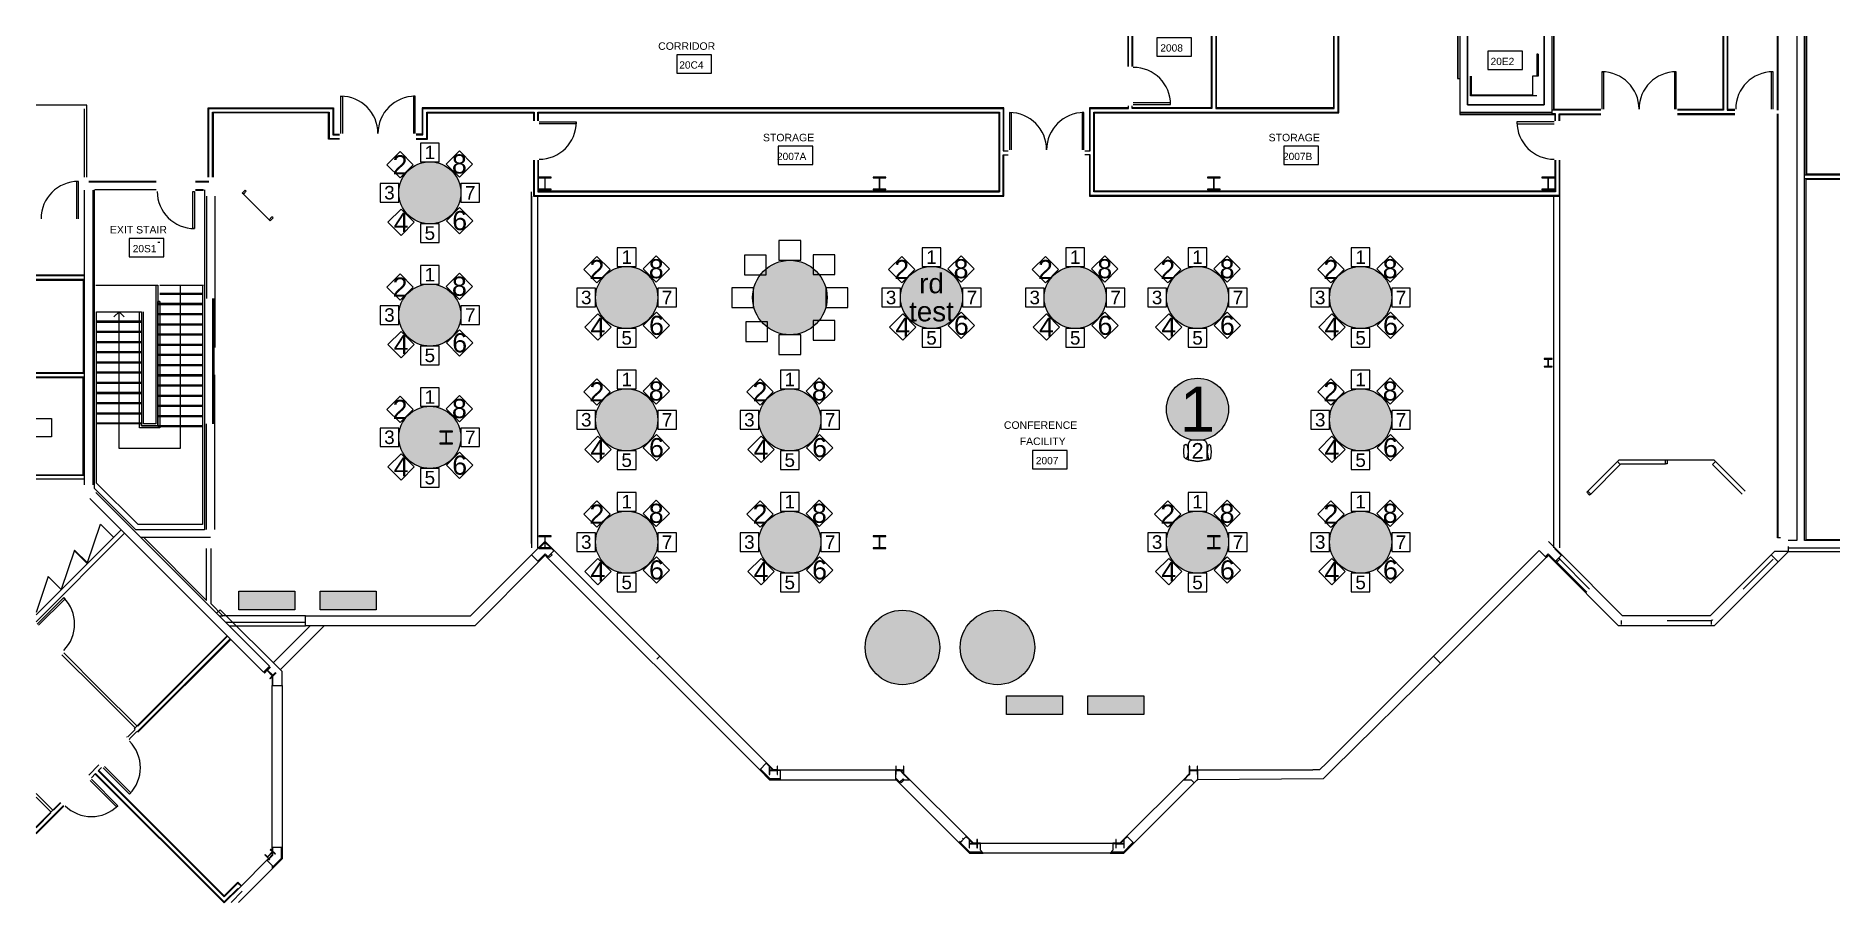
# Model space of a CAD drawing. Header units: metres. Extents: x -12.5 to 31.8, y -8.9 to 12.4.
import ezdxf

# ---------------------------------------------------------------- set-up
doc = ezdxf.new("R2010")
doc.units = ezdxf.units.M
doc.header["$MEASUREMENT"] = 0
for name, color, linetype in [('[labels]', 7, 'Continuous'), ('building', 7, 'Continuous'), ('building3', 7, 'Continuous'), ('Layer 14', 7, 'Continuous')]:
    doc.layers.add(name, color=color, linetype=linetype)
doc.styles.add('Arial', font='Arial.ttf')

msp = doc.modelspace()

# ---------------------------------------------------------------- texts
at = {"layer": '[labels]', "color": 18, "true_color": 0x000000, "attachment_point": 5, "line_spacing_factor": 0.85, "style": 'Arial'}
for s, insert, char_height, width in [('2', (-3.558, 9.257), 0.469, 0.64658), ('1', (-2.827, 9.561), 0.331, 0.4572), ('8', (-2.103, 9.274), 0.469, 0.64658), ('3', (-3.818, 8.57), 0.331, 0.4572), ('7', (-1.837, 8.57), 0.331, 0.4572), ('4', (-3.531, 7.846), 0.469, 0.64658), ('6', (-2.096, 7.886), 0.469, 0.64658), ('5', (-2.827, 7.58), 0.331, 0.4572), ('1', (2, 6.991), 0.331, 0.4572), ('1', (9.476, 6.991), 0.331, 0.4572), ('1', (13, 6.99), 0.331, 0.4572), ('1', (16, 6.991), 0.331, 0.4572), ('1', (20, 6.99), 0.331, 0.4572), ('1', (-2.827, 6.561), 0.331, 0.4572), ('2', (1.27, 6.687), 0.469, 0.64658), ('8', (2.724, 6.704), 0.469, 0.64658), ('2', (8.746, 6.687), 0.469, 0.64658), ('8', (10.2, 6.704), 0.469, 0.64658), ('2', (12.27, 6.687), 0.469, 0.64658), ('8', (13.724, 6.704), 0.469, 0.64658), ('2', (15.27, 6.687), 0.469, 0.64658), ('8', (16.724, 6.704), 0.469, 0.64658), ('2', (19.27, 6.687), 0.469, 0.64658), ('8', (20.724, 6.704), 0.469, 0.64658), ('2', (-3.558, 6.257), 0.469, 0.64658), ('8', (-2.103, 6.274), 0.469, 0.64658), ('rd test', (9.476, 6), 0.4863, 1.524), ('3', (1.009, 6), 0.331, 0.4572), ('7', (2.991, 6), 0.331, 0.4572), ('3', (8.485, 6), 0.331, 0.4572), ('7', (10.467, 6), 0.331, 0.4572), ('3', (12.009, 6), 0.331, 0.4572), ('7', (13.991, 6), 0.331, 0.4572), ('3', (15.009, 6), 0.331, 0.4572), ('7', (16.991, 6), 0.331, 0.4572), ('3', (19.009, 6), 0.331, 0.4572), ('7', (20.991, 6), 0.331, 0.4572), ('3', (-3.818, 5.57), 0.331, 0.4572), ('7', (-1.837, 5.57), 0.331, 0.4572), ('4', (1.296, 5.276), 0.469, 0.64658), ('6', (2.731, 5.315), 0.469, 0.64658), ('4', (8.772, 5.276), 0.469, 0.64658), ('6', (10.207, 5.315), 0.469, 0.64658), ('4', (12.296, 5.276), 0.469, 0.64658), ('6', (13.731, 5.315), 0.469, 0.64658), ('4', (15.296, 5.276), 0.469, 0.64658), ('6', (16.731, 5.315), 0.469, 0.64658), ('4', (19.296, 5.276), 0.469, 0.64658), ('6', (20.731, 5.315), 0.469, 0.64658), ('4', (-3.531, 4.846), 0.469, 0.64658), ('6', (-2.096, 4.886), 0.469, 0.64658), ('5', (2, 5.009), 0.331, 0.4572), ('5', (9.476, 5.009), 0.331, 0.4572), ('5', (13, 5.009), 0.331, 0.4572), ('5', (16, 5.009), 0.331, 0.4572), ('5', (20, 5.009), 0.331, 0.4572), ('5', (-2.827, 4.58), 0.331, 0.4572), ('1', (2, 3.991), 0.331, 0.4572), ('1', (6, 3.991), 0.331, 0.4572), ('1', (20, 3.99), 0.331, 0.4572), ('1', (-2.827, 3.561), 0.331, 0.4572), ('2', (1.27, 3.687), 0.469, 0.64658), ('8', (2.724, 3.704), 0.469, 0.64658), ('2', (5.27, 3.687), 0.469, 0.64658), ('8', (6.724, 3.704), 0.469, 0.64658), ('1', (16, 3.259), 1.105, 1.524), ('2', (19.27, 3.687), 0.469, 0.64658), ('8', (20.724, 3.704), 0.469, 0.64658), ('2', (-3.558, 3.257), 0.469, 0.64658), ('8', (-2.103, 3.274), 0.469, 0.64658), ('3', (1.009, 3), 0.331, 0.4572), ('7', (2.991, 3), 0.331, 0.4572), ('3', (5.009, 3), 0.331, 0.4572), ('7', (6.991, 3), 0.331, 0.4572), ('3', (19.009, 3), 0.331, 0.4572), ('7', (20.991, 3), 0.331, 0.4572), ('3', (-3.818, 2.57), 0.331, 0.4572), ('7', (-1.837, 2.57), 0.331, 0.4572), ('4', (1.296, 2.276), 0.469, 0.64658), ('6', (2.731, 2.315), 0.469, 0.64658), ('4', (5.296, 2.276), 0.469, 0.64658), ('6', (6.731, 2.315), 0.469, 0.64658), ('2', (16.003, 2.241), 0.38, 0.6854), ('4', (19.296, 2.276), 0.469, 0.64658), ('6', (20.731, 2.315), 0.469, 0.64658), ('4', (-3.531, 1.846), 0.469, 0.64658), ('6', (-2.096, 1.885), 0.469, 0.64658), ('5', (2, 2.009), 0.331, 0.4572), ('5', (6, 2.01), 0.331, 0.4572), ('5', (20, 2.009), 0.331, 0.4572), ('5', (-2.827, 1.58), 0.331, 0.4572), ('2', (1.27, 0.687), 0.469, 0.64658), ('1', (2, 0.991), 0.331, 0.4572), ('8', (2.724, 0.704), 0.469, 0.64658), ('2', (5.27, 0.687), 0.469, 0.64658), ('1', (6, 0.991), 0.331, 0.4572), ('8', (6.724, 0.704), 0.469, 0.64658), ('2', (15.27, 0.687), 0.469, 0.64658), ('1', (16, 0.991), 0.331, 0.4572), ('8', (16.724, 0.704), 0.469, 0.64658), ('2', (19.27, 0.687), 0.469, 0.64658), ('1', (20, 0.991), 0.331, 0.4572), ('8', (20.724, 0.704), 0.469, 0.64658), ('3', (1.009, 0), 0.331, 0.4572), ('7', (2.991, 0), 0.331, 0.4572), ('3', (5.009, 0), 0.331, 0.4572), ('7', (6.991, 0), 0.331, 0.4572), ('3', (15.009, 0), 0.331, 0.4572), ('7', (16.991, 0), 0.331, 0.4572), ('3', (19.009, 0), 0.331, 0.4572), ('7', (20.991, 0), 0.331, 0.4572), ('6', (2.731, -0.685), 0.469, 0.64658), ('6', (6.731, -0.685), 0.469, 0.64658), ('6', (16.731, -0.685), 0.469, 0.64658), ('6', (20.731, -0.685), 0.469, 0.64658), ('4', (1.296, -0.724), 0.469, 0.64658), ('5', (2, -0.991), 0.331, 0.4572), ('4', (5.296, -0.724), 0.469, 0.64658), ('5', (6, -0.991), 0.331, 0.4572), ('4', (15.296, -0.724), 0.469, 0.64658), ('5', (16, -0.991), 0.331, 0.4572), ('4', (19.296, -0.724), 0.469, 0.64658), ('5', (20, -0.991), 0.331, 0.4572)]:
    msp.add_mtext(s, dxfattribs=dict(at, insert=insert, char_height=char_height, width=width))
at = {"layer": 'building', "color": 18, "true_color": 0x000000, "style": 'Arial'}
for s, height, p in [('CORRIDOR', 0.1839, (2.773, 12.077)), ('2008', 0.1783, (15.088, 12.034)), ('20C4', 0.1783, (3.29, 11.616)), ('20E2', 0.1783, (23.187, 11.703)), ('STORAGE', 0.1839, (5.343, 9.833)), ('STORAGE', 0.1839, (17.744, 9.833)), ('2007A', 0.1783, (5.686, 9.373)), ('2007B', 0.1783, (18.096, 9.373)), ('EXIT STAIR', 0.1839, (-10.673, 7.572)), ('20S1', 0.1783, (-10.114, 7.111)), ('CONFERENCE', 0.1839, (11.252, 2.779)), ('FACILITY', 0.1839, (11.639, 2.382)), ('2007', 0.1783, (12.035, 1.91))]:
    msp.add_text(s, height=height, dxfattribs=at).set_placement(p)
at = {"layer": 'building3', "color": 18, "true_color": 0x000000, "style": 'Arial'}
for s, height, p in [('CORRIDOR', 0.1839, (2.773, 12.077)), ('2008', 0.1783, (15.088, 12.034)), ('20C4', 0.1783, (3.29, 11.616)), ('20E2', 0.1783, (23.187, 11.703)), ('STORAGE', 0.1839, (5.343, 9.833)), ('STORAGE', 0.1839, (17.744, 9.833)), ('2007A', 0.1783, (5.686, 9.373)), ('2007B', 0.1783, (18.096, 9.373)), ('EXIT STAIR', 0.1839, (-10.673, 7.572)), ('20S1', 0.1783, (-10.114, 7.111))]:
    msp.add_text(s, height=height, dxfattribs=at).set_placement(p)

# ---------------------------------------------------------------- hatches: boundary and pattern name
at = {"layer": 'Layer 14', "lineweight": 0, "true_color": 0xd5a6bd, "transparency": 33554687}
h = msp.add_hatch(color=9, dxfattribs=at)
edge = h.paths.add_edge_path(flags=0)
edge.add_ellipse((-2.827, 8.57), major_axis=(0.762, 0), ratio=1, start_angle=0.0057, end_angle=360, ccw=False)
edge.add_line((-2.065, 8.57), (-2.065, 8.57))
h = msp.add_hatch(color=9, dxfattribs=at)
edge = h.paths.add_edge_path(flags=0)
edge.add_ellipse((2, 6), major_axis=(0.762, 0), ratio=1, start_angle=0.0057, end_angle=360, ccw=False)
edge.add_line((2.762, 6), (2.762, 6))
at = {"layer": 'Layer 14', "lineweight": 0, "true_color": 0xffe599, "transparency": 33554687}
h = msp.add_hatch(color=41, dxfattribs=at)
edge = h.paths.add_edge_path(flags=0)
edge.add_ellipse((6.002, 6), major_axis=(0.914, 0), ratio=1, start_angle=0.0057, end_angle=360, ccw=False)
edge.add_line((6.916, 6), (6.916, 6))
at = {"layer": 'Layer 14', "lineweight": 0, "true_color": 0xd5a6bd, "transparency": 33554687}
h = msp.add_hatch(color=9, dxfattribs=at)
edge = h.paths.add_edge_path(flags=0)
edge.add_ellipse((9.476, 6), major_axis=(0.762, 0), ratio=1, start_angle=0.0057, end_angle=360, ccw=False)
edge.add_line((10.238, 6), (10.238, 6))
h = msp.add_hatch(color=9, dxfattribs=at)
edge = h.paths.add_edge_path(flags=0)
edge.add_ellipse((13, 6), major_axis=(0.762, 0), ratio=1, start_angle=0.0057, end_angle=360, ccw=False)
edge.add_line((13.762, 6), (13.762, 6))
h = msp.add_hatch(color=9, dxfattribs=at)
edge = h.paths.add_edge_path(flags=0)
edge.add_ellipse((16, 6), major_axis=(0.762, 0), ratio=1, start_angle=0.0057, end_angle=360, ccw=False)
edge.add_line((16.762, 6), (16.762, 6))
h = msp.add_hatch(color=9, dxfattribs=at)
edge = h.paths.add_edge_path(flags=0)
edge.add_ellipse((20, 6), major_axis=(0.762, 0), ratio=1, start_angle=0.0057, end_angle=360, ccw=False)
edge.add_line((20.762, 6), (20.762, 6))
h = msp.add_hatch(color=9, dxfattribs=at)
edge = h.paths.add_edge_path(flags=0)
edge.add_ellipse((-2.827, 5.57), major_axis=(0.762, 0), ratio=1, start_angle=0.0057, end_angle=360, ccw=False)
edge.add_line((-2.065, 5.57), (-2.065, 5.57))
h = msp.add_hatch(color=9, dxfattribs=at)
edge = h.paths.add_edge_path(flags=0)
edge.add_ellipse((16, 3.259), major_axis=(0.762, 0), ratio=1, start_angle=0.0057, end_angle=360, ccw=False)
edge.add_line((16.762, 3.259), (16.762, 3.259))
h = msp.add_hatch(color=9, dxfattribs=at)
edge = h.paths.add_edge_path(flags=0)
edge.add_ellipse((2, 3), major_axis=(0.762, 0), ratio=1, start_angle=0.0057, end_angle=360, ccw=False)
edge.add_line((2.762, 3), (2.762, 3))
h = msp.add_hatch(color=9, dxfattribs=at)
edge = h.paths.add_edge_path(flags=0)
edge.add_ellipse((6, 3), major_axis=(0.762, 0), ratio=1, start_angle=0.0057, end_angle=360, ccw=False)
edge.add_line((6.762, 3), (6.762, 3))
h = msp.add_hatch(color=9, dxfattribs=at)
edge = h.paths.add_edge_path(flags=0)
edge.add_ellipse((20, 3), major_axis=(0.762, 0), ratio=1, start_angle=0.0057, end_angle=360, ccw=False)
edge.add_line((20.762, 3), (20.762, 3))
h = msp.add_hatch(color=9, dxfattribs=at)
edge = h.paths.add_edge_path(flags=0)
edge.add_ellipse((-2.827, 2.57), major_axis=(0.762, 0), ratio=1, start_angle=0.0057, end_angle=360, ccw=False)
edge.add_line((-2.065, 2.57), (-2.065, 2.57))
h = msp.add_hatch(color=9, dxfattribs=at)
edge = h.paths.add_edge_path(flags=0)
edge.add_ellipse((2, 0), major_axis=(0.762, 0), ratio=1, start_angle=0.0057, end_angle=360, ccw=False)
edge.add_line((2.762, 0), (2.762, 0))
h = msp.add_hatch(color=9, dxfattribs=at)
edge = h.paths.add_edge_path(flags=0)
edge.add_ellipse((6, 0), major_axis=(0.762, 0), ratio=1, start_angle=0.0057, end_angle=360, ccw=False)
edge.add_line((6.762, 0), (6.762, 0))
h = msp.add_hatch(color=9, dxfattribs=at)
edge = h.paths.add_edge_path(flags=0)
edge.add_ellipse((16, 0), major_axis=(0.762, 0), ratio=1, start_angle=0.0057, end_angle=360, ccw=False)
edge.add_line((16.762, 0), (16.762, 0))
h = msp.add_hatch(color=9, dxfattribs=at)
edge = h.paths.add_edge_path(flags=0)
edge.add_ellipse((20, 0), major_axis=(0.762, 0), ratio=1, start_angle=0.0057, end_angle=360, ccw=False)
edge.add_line((20.762, 0), (20.762, 0))
at = {"layer": 'Layer 14', "lineweight": 0, "true_color": 0x9fc5e8, "transparency": 33554687}
h = msp.add_hatch(color=151, dxfattribs=at)
h.dxf.hatch_style = 1
h.paths.add_polyline_path([(-7.513, -1.201), (-6.141, -1.201), (-6.141, -1.658), (-7.513, -1.658)])
h = msp.add_hatch(color=151, dxfattribs=at)
h.dxf.hatch_style = 1
h.paths.add_polyline_path([(-5.513, -1.201), (-4.141, -1.201), (-4.141, -1.658), (-5.513, -1.658)])
at = {"layer": 'Layer 14', "lineweight": 0, "true_color": 0xffe599, "transparency": 33554687}
h = msp.add_hatch(color=41, dxfattribs=at)
edge = h.paths.add_edge_path(flags=0)
edge.add_ellipse((8.763, -2.584), major_axis=(0.914, 0), ratio=1, start_angle=0.0057, end_angle=360, ccw=False)
edge.add_line((9.678, -2.584), (9.678, -2.584))
h = msp.add_hatch(color=41, dxfattribs=at)
edge = h.paths.add_edge_path(flags=0)
edge.add_ellipse((11.094, -2.584), major_axis=(0.914, 0), ratio=1, start_angle=0.0057, end_angle=360, ccw=False)
edge.add_line((12.009, -2.584), (12.009, -2.584))
at = {"layer": 'Layer 14', "lineweight": 0, "true_color": 0x9fc5e8, "transparency": 33554687}
h = msp.add_hatch(color=151, dxfattribs=at)
h.dxf.hatch_style = 1
h.paths.add_polyline_path([(11.314, -3.771), (12.686, -3.771), (12.686, -4.229), (11.314, -4.229)])
h = msp.add_hatch(color=151, dxfattribs=at)
h.dxf.hatch_style = 1
h.paths.add_polyline_path([(13.314, -3.771), (14.686, -3.771), (14.686, -4.229), (13.314, -4.229)])

# ---------------------------------------------------------------- linework, layer by layer
at = {"layer": 'building', "color": 18, "lineweight": 25, "true_color": 0x000000}
for points in [[(24.779, 9.367), (24.779, 8.596), (13.456, 8.596), (13.456, 10.544), (19.446, 10.544), (19.446, 12.415)], [(13.472, 8.596), (13.472, 10.528), (19.462, 10.528), (19.462, 12.415)], [(14.288, 12.415), (14.288, 11.672)], [(14.304, 11.672), (14.304, 12.415)], [(14.396, 11.672), (14.396, 12.415)], [(16.354, 12.415), (16.354, 10.636), (14.396, 10.636), (14.396, 10.707)], [(14.412, 11.672), (14.412, 12.415)], [(16.338, 12.415), (16.338, 10.652), (14.412, 10.652)], [(16.446, 12.415), (16.446, 10.636), (19.354, 10.636), (19.354, 12.415)], [(19.338, 12.415), (19.338, 10.652), (16.462, 10.652), (16.462, 12.415)], [(22.379, 12.415), (22.379, 11.374), (22.43, 11.374)], [(22.392, 11.374), (22.392, 12.415)], [(22.43, 12.415), (22.43, 11.374), (22.43, 10.487), (24.746, 10.487), (24.746, 10.488)], [(24.505, 12.415), (24.505, 10.728), (22.62, 10.728), (22.62, 12.415), (22.62, 10.728), (24.5, 10.728), (24.5, 12.415)], [(24.779, 10.332), (24.779, 10.504), (24.695, 10.504), (24.695, 12.415)], [(24.733, 12.415), (24.733, 10.595)], [(24.746, 10.611), (24.746, 12.415)], [(28.899, 12.415), (28.899, 10.595), (27.768, 10.595)], [(28.883, 12.415), (28.883, 10.611), (27.768, 10.611)], [(28.991, 12.415), (28.991, 10.595), (29.174, 10.595)], [(29.174, 10.611), (29.007, 10.611), (29.007, 12.415)], [(30.223, 10.595), (30.223, 10.611), (30.223, 12.415)], [(30.236, 12.415), (30.236, 10.595)], [(30.7, 12.415), (30.7, 0.07), (30.7, 0.038), (30.49, 0.038)], [(31.755, 0.038), (30.89, 0.038), (30.89, 12.415)], [(30.928, 9.011), (30.928, 12.415)], [(30.941, 9.027), (30.941, 12.415)], [(24.322, 11.967), (24.354, 11.967), (24.322, 11.967), (24.322, 11.434), (24.217, 11.434), (24.217, 10.967), (22.717, 10.967), (22.717, 11.434)], [(24.354, 11.967), (24.354, 11.434), (24.322, 11.434)], [(25.913, 11.539), (25.913, 10.624)], [(25.913, 11.539), (25.958, 11.539), (25.958, 10.624)], [(27.743, 10.624), (27.743, 11.539), (27.698, 11.539), (27.698, 10.624)], [(30.114, 10.624), (30.114, 11.539), (30.069, 11.539), (30.069, 10.624)], [(24.322, 10.948), (22.698, 10.948), (22.698, 11.434)], [(-11.24, 8.956), (-11.24, 10.72), (-12.484, 10.72)], [(-11.305, 10.633), (-11.305, 8.956)], [(-8.262, 8.956), (-8.262, 10.652), (-5.188, 10.652), (-5.188, 10.011), (-5.04, 10.011)], [(-8.246, 8.956), (-8.246, 10.636), (-5.204, 10.636), (-5.204, 9.995), (-5.04, 9.995)], [(-5.015, 10.939), (-5.015, 10.024)], [(-5.015, 10.939), (-4.97, 10.939), (-4.97, 10.024)], [(-3.185, 10.024), (-3.185, 10.939), (-3.23, 10.939), (-3.23, 10.024)], [(11.252, 9.612), (11.252, 10.652), (-3.012, 10.652), (-3.012, 10.011), (-3.16, 10.011)], [(-3.16, 9.995), (-2.996, 9.995), (-2.996, 10.636), (11.236, 10.636), (11.236, 9.596), (11.36, 9.596)], [(13.24, 9.596), (13.364, 9.596), (13.364, 10.636), (14.304, 10.636), (14.304, 10.707)], [(14.288, 10.652), (13.348, 10.652), (13.348, 9.612)], [(14.425, 10.732), (15.34, 10.732), (15.34, 10.777), (14.425, 10.777)], [(-8.154, 8.956), (-8.154, 10.544), (-5.296, 10.544), (-5.296, 9.904), (-5.04, 9.904)], [(-5.04, 9.888), (-5.312, 9.888), (-5.312, 10.528), (-8.138, 10.528), (-8.138, 8.956)], [(-3.16, 9.904), (-2.904, 9.904), (-2.904, 10.544), (-0.271, 10.544), (-0.271, 10.332)], [(-3.16, 9.888), (-2.888, 9.888), (-2.888, 10.528), (-0.287, 10.528), (-0.287, 10.332)], [(-0.179, 10.332), (-0.179, 10.544), (11.144, 10.544), (11.144, 8.596), (11.144, 8.697)], [(-0.163, 10.332), (-0.163, 10.528), (11.128, 10.528), (11.128, 8.612)], [(-0.15, 10.307), (0.765, 10.307), (0.765, 10.262), (-0.15, 10.262)], [(11.385, 10.54), (11.385, 9.624)], [(11.385, 10.54), (11.43, 10.54), (11.43, 9.624)], [(13.215, 9.624), (13.215, 10.54), (13.17, 10.54), (13.17, 9.624)], [(24.695, 10.538), (22.43, 10.538)], [(24.733, 10.504), (24.733, 10.5), (22.43, 10.5)], [(24.75, 10.307), (23.835, 10.307), (23.835, 10.262), (24.75, 10.262)], [(25.888, 10.595), (24.695, 10.595)], [(25.888, 10.611), (24.746, 10.611), (24.746, 10.595)], [(24.746, 10.504), (24.746, 10.488), (24.763, 10.488), (24.763, 10.332)], [(24.871, 10.332), (24.871, 10.504), (25.888, 10.504)], [(24.887, 10.332), (24.887, 10.488), (25.888, 10.488)], [(29.174, 10.504), (27.768, 10.504)], [(27.768, 10.488), (29.174, 10.488)], [(30.297, 0.108), (30.223, 0.108), (30.223, 10.488), (30.223, 10.504)], [(30.236, 10.504), (30.236, 0.108)], [(-0.287, 9.367), (-0.287, 8.488), (11.252, 8.488), (11.252, 9.488)], [(-0.271, 9.367), (-0.271, 8.504), (11.236, 8.504)], [(-0.179, 9.367), (-0.179, 8.596), (11.144, 8.596)], [(11.128, 8.697), (11.128, 8.612), (-0.163, 8.612), (-0.163, 9.367)], [(11.236, 8.697), (11.236, 8.504), (11.236, 9.504), (11.36, 9.504)], [(24.871, 9.367), (24.871, 8.504), (13.364, 8.504), (13.364, 9.504), (13.24, 9.504)], [(13.348, 9.488), (13.348, 8.488)], [(13.348, 8.697), (13.348, 8.488), (24.887, 8.488), (24.887, 9.367)], [(24.763, 9.367), (24.763, 8.612), (13.472, 8.612), (13.472, 8.697)], [(-11.194, 8.859), (-9.537, 8.859)], [(-8.572, 8.859), (-8.246, 8.859)], [(30.89, 9.011), (31.755, 9.011)], [(30.89, 8.919), (31.755, 8.919)], [(31.755, 0.057), (30.928, 0.057), (30.928, 8.919)], [(31.755, 9.027), (30.941, 9.027), (30.941, 9.011)], [(30.941, 8.903), (31.755, 8.903)], [(-11.492, 8.848), (-11.492, 7.933)], [(-11.447, 7.933), (-11.447, 8.848)], [(-11.305, 8.631), (-11.305, 1.402)], [(-11.194, 8.84), (-9.537, 8.84)], [(-11.095, 8.631), (-11.095, 1.402)], [(-8.35, 8.644), (-8.35, 0.3), (-10.038, 0.3), (-11.05, 1.312), (-11.05, 8.644)], [(-11.047, 8.65), (-9.537, 8.65)], [(-8.572, 8.84), (-8.246, 8.84)], [(-8.572, 8.65), (-8.382, 8.65)], [(-8.572, 8.631), (-8.382, 8.631)], [(-8.303, 8.486), (-8.303, 5.974)], [(-8.098, 8.486), (-8.098, 4.774)], [(-6.771, 7.908), (-6.744, 7.881), (-6.673, 7.952), (-6.7, 7.979), (-6.771, 7.908), (-7.4, 8.537), (-7.426, 8.564), (-7.356, 8.634), (-7.329, 8.607), (-7.4, 8.537)], [(-0.326, -0.139), (-0.326, 8.488)], [(-0.18, -0.139), (-0.18, 8.488)], [(11.252, 8.488), (11.252, 8.697)], [(13.364, 8.504), (13.364, 8.697)], [(13.456, 8.596), (13.456, 8.697)], [(24.738, -0.139), (24.738, 8.488)], [(24.883, -0.139), (24.883, 8.488)], [(-9.45, 7.35), (-9.5, 7.35)], [(-12.484, 6.558), (-11.305, 6.558)], [(-11.305, 6.551), (-12.484, 6.551)], [(-11.305, 6.535), (-12.484, 6.535)], [(-11.305, 6.443), (-12.484, 6.443)], [(-12.484, 6.427), (-11.327, 6.427), (-11.327, 6.443)], [(-11.327, 6.551), (-11.327, 6.558)], [(-11.327, 6.427), (-11.327, 4.151)], [(-11.314, 4.135), (-11.314, 6.443)], [(-11.018, 6.3), (-9.5, 6.3)], [(-8.95, 6.3), (-8.95, 6.1), (-8.95, 5.85), (-8.95, 5.6), (-8.95, 5.35), (-8.95, 5.1), (-8.95, 4.85), (-8.95, 4.6), (-8.95, 4.35), (-8.95, 4.1), (-8.95, 3.85), (-8.95, 3.6), (-8.95, 3.35), (-8.95, 3.1), (-8.95, 2.85), (-8.95, 2.3), (-10.45, 2.3), (-10.45, 2.9), (-10.45, 3.15), (-10.45, 3.4), (-10.45, 3.65), (-10.45, 3.9), (-10.45, 4.15), (-10.45, 4.4), (-10.45, 4.65), (-10.45, 4.9), (-10.45, 5.15), (-10.45, 5.4), (-10.45, 5.65)], [(-9.55, 6.3), (-9.55, 2.9)], [(-9.5, 6.3), (-9.5, 6.1), (-9.5, 5.85)], [(-9.45, 6.3), (-8.382, 6.3)], [(-8.4, 6.3), (-8.4, 6.1), (-9.45, 6.1)], [(-9.45, 5.899), (-9.5, 5.899), (-9.45, 5.899), (-9.45, 2.85), (-9.45, 2.8), (-9.575, 2.8), (-9.825, 2.8), (-9.95, 2.8), (-9.95, 2.925), (-9.95, 5.65), (-9.9, 5.65), (-9.9, 2.925), (-9.9, 2.85), (-9.825, 2.85), (-9.575, 2.85), (-9.5, 2.85), (-9.5, 2.85), (-9.5, 5.899)], [(-8.4, 6.1), (-8.4, 5.85), (-9.5, 5.85), (-9.5, 5.6), (-9.5, 5.35), (-9.5, 5.1), (-9.5, 4.85), (-9.5, 4.6), (-9.5, 4.35), (-9.5, 4.1), (-9.5, 3.85), (-9.5, 3.6), (-9.5, 3.35), (-9.5, 3.1), (-9.5, 2.9), (-9.5, 2.85)], [(-8.4, 5.85), (-8.4, 5.6), (-9.5, 5.6)], [(-8.4, 5.825), (-9.5, 5.825)], [(-8.4, 6.075), (-9.45, 6.075)], [(-8.16, 5.974), (-8.16, 2.9)], [(-8.141, 5.974), (-8.141, 2.9)], [(-8.128, 5.974), (-8.128, 2.9)], [(-11, 5.4), (-11, 5.65), (-9.9, 5.65)], [(-11, 5.425), (-9.9, 5.425)], [(-11, 5.15), (-11, 5.4), (-9.9, 5.4)], [(-10.325, 5.525), (-10.45, 5.65), (-10.575, 5.525)], [(-9.85, 2.9), (-9.85, 5.65)], [(-8.4, 5.6), (-8.4, 5.35), (-9.5, 5.35)], [(-8.4, 5.575), (-9.5, 5.575)], [(-8.4, 5.35), (-8.4, 5.1), (-9.5, 5.1)], [(-8.4, 5.325), (-9.5, 5.325)], [(-11, 5.175), (-9.9, 5.175)], [(-11, 4.9), (-11, 5.15), (-9.9, 5.15)], [(-11, 4.925), (-9.9, 4.925)], [(-11, 4.65), (-11, 4.9), (-9.9, 4.9)], [(-8.4, 5.1), (-8.4, 4.85), (-9.5, 4.85)], [(-8.4, 5.075), (-9.5, 5.075)], [(-11, 4.675), (-9.9, 4.675)], [(-11, 4.4), (-11, 4.65), (-9.9, 4.65)], [(-11, 4.425), (-9.9, 4.425)], [(-8.4, 4.85), (-8.4, 4.6), (-9.5, 4.6)], [(-8.4, 4.825), (-9.5, 4.825)], [(-8.4, 4.6), (-8.4, 4.35), (-9.5, 4.35)], [(-8.4, 4.575), (-9.5, 4.575)], [(-11.327, 4.135), (-11.327, 4.151), (-12.484, 4.151)], [(-11.305, 4.135), (-12.484, 4.135)], [(-11.305, 4.043), (-12.484, 4.043)], [(-12.484, 1.651), (-11.327, 1.651), (-11.327, 4.027), (-11.327, 4.043)], [(-11.327, 4.027), (-12.484, 4.027)], [(-11.314, 1.635), (-11.314, 4.043)], [(-11, 4.15), (-11, 4.4), (-9.9, 4.4)], [(-11, 4.175), (-9.9, 4.175)], [(-11, 3.9), (-11, 4.15), (-9.9, 4.15)], [(-8.4, 4.35), (-8.4, 4.1), (-9.5, 4.1)], [(-8.4, 4.325), (-9.5, 4.325)], [(-8.4, 4.1), (-8.4, 3.85), (-9.5, 3.85)], [(-8.4, 4.075), (-9.5, 4.075)], [(-8.098, 0.313), (-8.098, 4.1)], [(24.591, 4.297), (24.604, 4.31)], [(-11, 3.925), (-9.9, 3.925)], [(-11, 3.65), (-11, 3.9), (-9.9, 3.9)], [(-11, 3.675), (-9.9, 3.675)], [(-11, 3.4), (-11, 3.65), (-9.9, 3.65)], [(-8.4, 3.85), (-8.4, 3.6), (-9.5, 3.6)], [(-8.4, 3.825), (-9.5, 3.825)], [(-8.4, 3.6), (-8.4, 3.35), (-9.5, 3.35)], [(-8.4, 3.575), (-9.5, 3.575)], [(-11, 3.425), (-9.9, 3.425)], [(-11, 3.15), (-11, 3.4), (-9.9, 3.4)], [(-11, 3.175), (-9.9, 3.175)], [(-8.4, 3.1), (-8.4, 2.85), (-9.5, 2.85), (-9.9, 2.85), (-9.9, 2.9)], [(-8.4, 3.35), (-8.4, 3.1), (-9.5, 3.1)], [(-8.4, 3.325), (-9.5, 3.325)], [(-12.484, 3.032), (-12.109, 3.032), (-12.109, 2.582), (-12.484, 2.582)], [(-11, 2.925), (-9.9, 2.925)], [(-8.4, 2.85), (-8.4, 2.848), (-8.4, 0.432), (-9.983, 0.432), (-11, 1.449), (-11, 2.652), (-11, 2.9)], [(-9.55, 2.9), (-9.85, 2.9)], [(-8.4, 3.075), (-9.5, 3.075)], [(-8.4, 2.825), (-9.5, 2.825)], [(-8.303, 0.313), (-8.303, 2.9)], [(25.572, 1.25), (26.299, 1.977), (26.369, 1.906), (25.643, 1.18)], [(26.299, 1.977), (26.34, 2.018), (26.399, 2.018), (27.481, 2.018)], [(26.369, 1.906), (26.381, 1.919), (26.399, 1.919), (27.481, 1.919)], [(27.519, 2.018), (28.601, 2.018), (28.66, 2.018), (28.701, 1.977)], [(29.357, 1.18), (28.631, 1.906), (28.701, 1.977), (29.428, 1.25)], [(-11.305, 1.635), (-12.484, 1.635)], [(-11.305, 1.543), (-12.484, 1.543)], [(-11.166, 1.069), (-6.905, -3.193), (-6.757, -3.045), (-11.019, 1.216)], [(-12.484, -1.78), (-10.401, 0.303)], [(-10.313, 0.216), (-12.484, -1.955)], [(-11.548, -0.207), (-11.23, -0.526), (-10.901, 0.44), (-10.583, 0.121)], [(-8.205, 0.11), (-9.912, 0.11)], [(-9.843, 0.11), (-8.301, -1.432), (-8.301, -0.156)], [(-0.005, 0.012), (-0.333, -0.315), (-0.162, -0.485), (0, -0.323), (0.054, -0.376), (5.262, -5.585)], [(0.054, -0.376), (0.224, -0.206), (0.005, 0.013)], [(24.762, -0.485), (24.933, -0.315), (24.606, 0.012)], [(-11.219, -0.515), (-11.538, -0.197), (-11.866, -1.162)], [(-7.993, -1.809), (-7.901, -1.809), (-8.193, -1.517), (-8.193, -0.156)], [(-5.878, -1.809), (-1.827, -1.809), (-0.333, -0.315)], [(-0.18, -0.468), (0, -0.287), (0.071, -0.358)], [(-0.138, -0.139), (-0.005, -0.006)], [(0.139, -0.139), (0.005, -0.005)], [(0.215, -0.215), (0.152, -0.152)], [(0.224, -0.206), (2.815, -2.797)], [(21.785, -2.797), (24.376, -0.206), (24.547, -0.377)], [(30.238, -0.485), (28.673, -2.05), (26.327, -2.05), (24.762, -0.485), (24.6, -0.323), (24.547, -0.377), (21.956, -2.967), (21.933, -2.945)], [(24.529, -0.359), (24.6, -0.288), (24.78, -0.468)], [(24.923, -0.324), (24.753, -0.154)], [(25.616, -1.153), (24.882, -0.419)], [(30.49, -0.108), (30.49, -0.228), (30.154, -0.228), (30.067, -0.315), (28.573, -1.809), (26.427, -1.809), (24.933, -0.315)], [(29.384, -1.153), (30.118, -0.419)], [(30.067, -0.315), (30.238, -0.485), (30.495, -0.228), (31.755, -0.228)], [(31.755, -0.152), (30.49, -0.152)], [(-12.185, -0.844), (-11.866, -1.162), (-12.185, -0.844), (-12.484, -1.724)], [(-0.162, -0.485), (-1.727, -2.05), (-5.878, -2.05)], [(25.545, -1.224), (24.811, -0.49)], [(-12.454, -2.009), (-11.807, -1.362), (-11.775, -1.393), (-12.422, -2.04)], [(-6.45, -3.519), (-6.45, -3.177), (-7.969, -1.658), (-8.057, -1.746)], [(-7.752, -2.05), (-5.878, -2.05), (-5.878, -1.809), (-7.901, -1.809)], [(-5.878, -1.974), (-7.828, -1.974)], [(-6.669, -2.958), (-5.761, -2.05)], [(-5.42, -2.05), (-6.499, -3.129)], [(26.399, -2.018), (26.399, -1.919)], [(27.519, -1.919), (28.601, -1.919)], [(28.601, -1.919), (28.601, -2.018)], [(28.619, -1.919), (28.601, -1.919)], [(28.631, -1.906), (28.619, -1.919)], [(-7.8, -2.298), (-10.079, -4.577)], [(-10.002, -4.501), (-9.991, -4.512), (-7.788, -2.309)], [(-10.002, -4.653), (-7.723, -2.374)], [(-7.712, -2.386), (-9.991, -4.665)], [(-11.852, -2.761), (-10.955, -3.658), (-10.058, -4.556)], [(-11.807, -2.716), (-10.91, -3.613), (-10.012, -4.51)], [(-6.75, -3.057), (-6.894, -3.201), (-6.882, -3.213), (-6.813, -3.144), (-6.685, -3.272), (-6.754, -3.342), (-6.742, -3.354), (-6.597, -3.209)], [(-6.609, -3.197), (-6.678, -3.265), (-6.806, -3.137), (-6.737, -3.069)], [(2.737, -2.874), (2.815, -2.797), (5.433, -5.414), (5.262, -5.585), (5.506, -5.828), (5.775, -5.828), (5.775, -5.587)], [(19.32, -5.567), (21.956, -2.967), (21.785, -2.797), (19.168, -5.415)], [(-6.84, -3.128), (-6.831, -3.138)], [(-6.822, -3.128), (-6.831, -3.119)], [(-6.819, -3.15), (-6.691, -3.277), (-6.691, -3.279)], [(-6.691, -3.304), (-6.691, -3.519), (-6.45, -3.519), (-6.45, -7.489), (-6.691, -7.489), (-6.691, -3.519)], [(-6.678, -3.519), (-6.678, -3.291)], [(-10.262, -4.783), (-10.248, -4.768)], [(-10.238, -4.778), (-10.058, -4.598)], [(-10.197, -4.848), (-10.182, -4.833)], [(-10.192, -4.823), (-10.012, -4.643)], [(-10.068, -4.588), (-10.056, -4.577), (-10.068, -4.566)], [(-11.194, -5.715), (-10.944, -5.465)], [(-11.129, -5.78), (-11.023, -5.674), (-7.869, -8.828), (-7.534, -8.494), (-7.523, -8.505)], [(-10.935, -5.609), (-7.869, -8.676), (-7.534, -8.341), (-7.447, -8.429), (-7.869, -8.851), (-11.023, -5.697)], [(-10.879, -5.53), (-10.958, -5.609), (-7.869, -8.698), (-7.534, -8.364), (-7.458, -8.44)], [(-10.841, -5.533), (-10.194, -6.18), (-10.163, -6.148), (-10.81, -5.501)], [(5.775, -5.803), (5.516, -5.803), (5.28, -5.567)], [(5.498, -5.498), (5.498, -5.702), (5.51, -5.702), (5.51, -5.604), (5.69, -5.604), (5.69, -5.702), (5.701, -5.702), (5.701, -5.498), (5.69, -5.498), (5.69, -5.596), (5.51, -5.596), (5.51, -5.498), (5.498, -5.498), (5.423, -5.423)], [(5.69, -5.587), (5.605, -5.587), (5.433, -5.414)], [(5.596, -5.596), (5.51, -5.51)], [(5.701, -5.587), (5.775, -5.587), (8.591, -5.587), (8.591, -5.828), (8.606, -5.828), (8.68, -5.903), (8.755, -5.828), (8.946, -5.828)], [(5.775, -5.6), (5.701, -5.6)], [(8.801, -5.702), (8.801, -5.498), (8.79, -5.498), (8.79, -5.596), (8.609, -5.596), (8.609, -5.498), (8.598, -5.498), (8.598, -5.702), (8.609, -5.702), (8.609, -5.604), (8.79, -5.604), (8.79, -5.702), (8.801, -5.702), (8.928, -5.828)], [(8.715, -5.596), (8.705, -5.587), (8.609, -5.587)], [(8.704, -5.604), (8.79, -5.691)], [(8.79, -5.672), (8.722, -5.604)], [(8.801, -5.683), (8.946, -5.828), (10.335, -7.217), (10.165, -7.388), (10.406, -7.628), (10.746, -7.628), (10.675, -7.557), (10.675, -7.387), (13.925, -7.387)], [(13.998, -7.387), (13.925, -7.387), (13.925, -7.557), (13.854, -7.628), (14.194, -7.628), (14.435, -7.388), (14.264, -7.217), (15.654, -5.828), (15.845, -5.828), (15.92, -5.903), (15.994, -5.828), (16.009, -5.828), (16.009, -5.587), (18.825, -5.587)], [(15.799, -5.683), (15.654, -5.828)], [(15.672, -5.828), (15.799, -5.702), (15.809, -5.702), (15.809, -5.604), (15.991, -5.604), (15.991, -5.702), (16.002, -5.702), (16.002, -5.498), (15.991, -5.498), (15.991, -5.596), (15.809, -5.596), (15.809, -5.498), (15.799, -5.498), (15.799, -5.702)], [(19.32, -5.567), (19.085, -5.803), (16.009, -5.828)], [(19.168, -5.415), (18.995, -5.587), (18.825, -5.587)], [(-12.484, -6.167), (-12.077, -6.575)], [(-11.127, -5.818), (-10.48, -6.465), (-10.512, -6.497), (-11.159, -5.85)], [(5.775, -5.828), (8.591, -5.828)], [(8.698, -5.885), (8.616, -5.803), (8.591, -5.803)], [(8.68, -5.903), (10.165, -7.387)], [(15.92, -5.903), (14.435, -7.387)], [(-12.484, -6.258), (-12.122, -6.62)], [(-12.484, -6.982), (-11.888, -6.386)], [(-12.484, -7.135), (-11.812, -6.463)], [(-12.484, -7.158), (-11.8, -6.474)], [(-12.484, -7.005), (-12.121, -6.641), (-12.132, -6.63)], [(-11.877, -6.397), (-12.056, -6.576), (-12.067, -6.565)], [(-12.484, -7.159), (-12.207, -6.881)], [(-6.45, -7.489), (-6.45, -7.773), (-6.691, -8.014), (-7.517, -8.84)], [(-6.691, -7.571), (-6.691, -7.489)], [(-6.475, -7.489), (-6.475, -7.763), (-6.691, -7.979)], [(-6.678, -7.584), (-6.678, -7.489)], [(10.165, -7.334), (10.192, -7.361), (10.263, -7.29), (10.236, -7.263)], [(10.721, -7.603), (10.47, -7.603), (10.416, -7.603), (10.183, -7.37)], [(10.399, -7.298), (10.399, -7.502), (10.409, -7.502), (10.409, -7.404), (10.591, -7.404), (10.591, -7.502), (10.601, -7.502), (10.601, -7.298), (10.591, -7.298), (10.591, -7.396), (10.409, -7.396), (10.409, -7.298), (10.399, -7.298), (10.326, -7.226)], [(10.591, -7.387), (10.505, -7.387), (10.335, -7.217)], [(10.496, -7.396), (10.409, -7.309)], [(10.675, -7.387), (10.601, -7.387)], [(10.675, -7.4), (10.601, -7.4)], [(13.998, -7.4), (13.925, -7.4)], [(14.201, -7.298), (14.191, -7.298), (14.191, -7.396), (14.009, -7.396), (14.009, -7.298), (13.998, -7.298), (13.998, -7.502), (14.009, -7.502), (14.009, -7.404), (14.191, -7.404), (14.191, -7.502), (14.201, -7.502), (14.201, -7.298), (14.274, -7.226)], [(14.264, -7.217), (14.095, -7.387), (14.009, -7.387)], [(14.104, -7.396), (14.191, -7.309)], [(14.159, -7.628), (14.417, -7.37)], [(-7.447, -8.429), (-6.822, -7.804)], [(-6.782, -7.765), (-6.822, -7.804), (-6.691, -7.934), (-6.691, -8.014)], [(-6.812, -7.813), (-6.773, -7.774)], [(-6.691, -7.61), (-6.691, -7.673), (-6.775, -7.757)], [(-6.766, -7.767), (-6.678, -7.679), (-6.678, -7.599)], [(-6.691, -7.601), (-6.691, -7.586)], [(13.854, -7.628), (10.746, -7.628)], [(14.184, -7.603), (13.879, -7.603)], [(-7.703, -8.84), (-7.426, -8.564)]]:
    msp.add_lwpolyline(points, dxfattribs=at)
for points in [[(4.082, 11.504), (4.082, 11.954), (3.232, 11.954), (3.232, 11.504)], [(15.855, 11.922), (15.855, 12.372), (15.005, 12.372), (15.005, 11.922)], [(23.969, 11.591), (23.969, 12.041), (23.119, 12.041), (23.119, 11.591)], [(6.563, 9.261), (6.563, 9.711), (5.713, 9.711), (5.713, 9.261)], [(18.964, 9.261), (18.964, 9.711), (18.114, 9.711), (18.114, 9.261)], [(0.152, 8.644), (0.152, 8.661), (0.005, 8.661), (0.005, 8.939), (0.152, 8.939), (0.152, 8.956), (-0.152, 8.956), (-0.152, 8.939), (-0.005, 8.939), (-0.006, 8.661), (-0.152, 8.661), (-0.152, 8.644)], [(8.354, 8.643), (8.354, 8.661), (8.206, 8.661), (8.206, 8.939), (8.354, 8.939), (8.354, 8.957), (8.046, 8.957), (8.046, 8.939), (8.194, 8.939), (8.194, 8.661), (8.046, 8.661), (8.046, 8.643)], [(16.553, 8.643), (16.553, 8.661), (16.406, 8.661), (16.406, 8.939), (16.553, 8.939), (16.553, 8.957), (16.247, 8.957), (16.247, 8.939), (16.394, 8.939), (16.394, 8.661), (16.247, 8.661), (16.247, 8.643)], [(24.753, 8.644), (24.753, 8.661), (24.605, 8.661), (24.605, 8.939), (24.753, 8.939), (24.753, 8.956), (24.448, 8.956), (24.448, 8.939), (24.595, 8.939), (24.595, 8.661), (24.448, 8.661), (24.448, 8.644)], [(-8.598, 8.605), (-8.598, 7.69), (-8.643, 7.69), (-8.643, 8.605)], [(-9.352, 6.999), (-9.352, 7.449), (-10.202, 7.449), (-10.202, 6.999)], [(24.498, 4.297), (24.702, 4.297), (24.702, 4.31), (24.604, 4.31), (24.604, 4.491), (24.702, 4.491), (24.702, 4.503), (24.498, 4.503), (24.498, 4.491), (24.596, 4.491), (24.596, 4.31), (24.498, 4.31)], [(-9.9, 2.9), (-11, 2.9), (-11, 3.15), (-9.9, 3.15)], [(12.802, 1.798), (12.802, 2.248), (11.952, 2.248), (11.952, 1.798)], [(27.481, 1.919), (27.481, 2.018), (27.519, 2.018), (27.519, 1.919)], [(25.572, 1.25), (25.643, 1.18), (25.616, 1.153), (25.545, 1.224)], [(0.152, -0.156), (0.152, -0.139), (0.005, -0.139), (0.005, 0.139), (0.152, 0.139), (0.152, 0.156), (-0.152, 0.156), (-0.152, 0.139), (-0.005, 0.139), (-0.006, -0.139), (-0.152, -0.139), (-0.152, -0.156)], [(8.352, -0.156), (8.352, -0.139), (8.205, -0.139), (8.205, 0.139), (8.352, 0.139), (8.352, 0.156), (8.047, 0.156), (8.047, 0.139), (8.194, 0.139), (8.194, -0.139), (8.047, -0.139), (8.047, -0.156)], [(16.552, -0.156), (16.552, -0.139), (16.405, -0.139), (16.405, 0.139), (16.552, 0.139), (16.552, 0.156), (16.247, 0.156), (16.247, 0.139), (16.395, 0.139), (16.395, -0.139), (16.247, -0.139), (16.247, -0.156)], [(0.103, -0.381), (0.173, -0.31), (0.146, -0.283), (0.076, -0.354)], [(24.811, -0.49), (24.882, -0.419), (24.855, -0.392), (24.784, -0.463)], [(8.734, -5.903), (8.805, -5.832), (8.778, -5.805), (8.707, -5.876)], [(-6.758, -7.789), (-6.751, -7.782), (-6.807, -7.726), (-6.679, -7.598), (-6.623, -7.654), (-6.616, -7.647), (-6.732, -7.53), (-6.74, -7.537), (-6.684, -7.593), (-6.811, -7.721), (-6.867, -7.665), (-6.875, -7.672)]]:
    msp.add_lwpolyline(points, close=True, dxfattribs=at)
for centre, start, end in [((14.425, 10.732), 0, 90), ((25.913, 10.624), 0, 90), ((27.743, 10.624), 90, 180), ((30.114, 10.624), 90, 180), ((-5.015, 10.024), 0, 90), ((-3.185, 10.024), 90, 180), ((-0.15, 10.307), -90, 0), ((11.385, 9.624), 0, 90), ((13.215, 9.624), 90, 180), ((24.75, 10.307), 180, -90), ((-11.447, 7.933), 90, -180), ((-8.598, 8.605), 180, -90), ((-12.454, -2.009), -45, 45), ((-10.841, -5.533), -45, 45), ((-11.127, -5.818), -135, -45)]:
    msp.add_arc(centre, 0.915, start, end, dxfattribs=at)
at = {"layer": 'building3', "color": 18, "lineweight": 25, "true_color": 0x000000}
for points in [[(24.779, 9.367), (24.779, 8.596), (13.456, 8.596), (13.456, 10.544), (19.446, 10.544), (19.446, 12.415)], [(13.472, 8.596), (13.472, 10.528), (19.462, 10.528), (19.462, 12.415)], [(14.288, 12.415), (14.288, 11.672)], [(14.304, 11.672), (14.304, 12.415)], [(14.396, 11.672), (14.396, 12.415)], [(16.354, 12.415), (16.354, 10.636), (14.396, 10.636), (14.396, 10.707)], [(14.412, 11.672), (14.412, 12.415)], [(16.338, 12.415), (16.338, 10.652), (14.412, 10.652)], [(16.446, 12.415), (16.446, 10.636), (19.354, 10.636), (19.354, 12.415)], [(19.338, 12.415), (19.338, 10.652), (16.462, 10.652), (16.462, 12.415)], [(22.379, 12.415), (22.379, 11.374), (22.43, 11.374)], [(22.392, 11.374), (22.392, 12.415)], [(22.43, 12.415), (22.43, 11.374), (22.43, 10.487), (24.746, 10.487), (24.746, 10.488)], [(24.505, 12.415), (24.505, 10.728), (22.62, 10.728), (22.62, 12.415), (22.62, 10.728), (24.5, 10.728), (24.5, 12.415)], [(24.779, 10.332), (24.779, 10.504), (24.695, 10.504), (24.695, 12.415)], [(24.733, 12.415), (24.733, 10.595)], [(24.746, 10.611), (24.746, 12.415)], [(28.899, 12.415), (28.899, 10.595), (27.768, 10.595)], [(28.883, 12.415), (28.883, 10.611), (27.768, 10.611)], [(28.991, 12.415), (28.991, 10.595), (29.174, 10.595)], [(29.174, 10.611), (29.007, 10.611), (29.007, 12.415)], [(30.223, 10.595), (30.223, 10.611), (30.223, 12.415)], [(30.236, 12.415), (30.236, 10.595)], [(30.7, 12.415), (30.7, 0.07), (30.7, 0.038), (30.49, 0.038)], [(31.755, 0.038), (30.89, 0.038), (30.89, 12.415)], [(30.928, 9.011), (30.928, 12.415)], [(30.941, 9.027), (30.941, 12.415)], [(24.322, 11.967), (24.354, 11.967), (24.322, 11.967), (24.322, 11.434), (24.217, 11.434), (24.217, 10.967), (22.717, 10.967), (22.717, 11.434)], [(24.354, 11.967), (24.354, 11.434), (24.322, 11.434)], [(25.913, 11.539), (25.913, 10.624)], [(25.913, 11.539), (25.958, 11.539), (25.958, 10.624)], [(27.743, 10.624), (27.743, 11.539), (27.698, 11.539), (27.698, 10.624)], [(30.114, 10.624), (30.114, 11.539), (30.069, 11.539), (30.069, 10.624)], [(24.322, 10.948), (22.698, 10.948), (22.698, 11.434)], [(-11.24, 8.956), (-11.24, 10.72), (-12.484, 10.72)], [(-11.305, 10.633), (-11.305, 8.956)], [(-8.262, 8.956), (-8.262, 10.652), (-5.188, 10.652), (-5.188, 10.011), (-5.04, 10.011)], [(-8.246, 8.956), (-8.246, 10.636), (-5.204, 10.636), (-5.204, 9.995), (-5.04, 9.995)], [(-5.015, 10.939), (-5.015, 10.024)], [(-5.015, 10.939), (-4.97, 10.939), (-4.97, 10.024)], [(-3.185, 10.024), (-3.185, 10.939), (-3.23, 10.939), (-3.23, 10.024)], [(11.252, 9.612), (11.252, 10.652), (-3.012, 10.652), (-3.012, 10.011), (-3.16, 10.011)], [(-3.16, 9.995), (-2.996, 9.995), (-2.996, 10.636), (11.236, 10.636), (11.236, 9.596), (11.36, 9.596)], [(13.24, 9.596), (13.364, 9.596), (13.364, 10.636), (14.304, 10.636), (14.304, 10.707)], [(14.288, 10.652), (13.348, 10.652), (13.348, 9.612)], [(14.425, 10.732), (15.34, 10.732), (15.34, 10.777), (14.425, 10.777)], [(-8.154, 8.956), (-8.154, 10.544), (-5.296, 10.544), (-5.296, 9.904), (-5.04, 9.904)], [(-5.04, 9.888), (-5.312, 9.888), (-5.312, 10.528), (-8.138, 10.528), (-8.138, 8.956)], [(-3.16, 9.904), (-2.904, 9.904), (-2.904, 10.544), (-0.271, 10.544), (-0.271, 10.332)], [(-3.16, 9.888), (-2.888, 9.888), (-2.888, 10.528), (-0.287, 10.528), (-0.287, 10.332)], [(-0.179, 10.332), (-0.179, 10.544), (11.144, 10.544), (11.144, 8.596), (11.144, 8.697)], [(-0.163, 10.332), (-0.163, 10.528), (11.128, 10.528), (11.128, 8.612)], [(-0.15, 10.307), (0.765, 10.307), (0.765, 10.262), (-0.15, 10.262)], [(11.385, 10.54), (11.385, 9.624)], [(11.385, 10.54), (11.43, 10.54), (11.43, 9.624)], [(13.215, 9.624), (13.215, 10.54), (13.17, 10.54), (13.17, 9.624)], [(24.695, 10.538), (22.43, 10.538)], [(24.733, 10.504), (24.733, 10.5), (22.43, 10.5)], [(24.75, 10.307), (23.835, 10.307), (23.835, 10.262), (24.75, 10.262)], [(25.888, 10.595), (24.695, 10.595)], [(25.888, 10.611), (24.746, 10.611), (24.746, 10.595)], [(24.746, 10.504), (24.746, 10.488), (24.763, 10.488), (24.763, 10.332)], [(24.871, 10.332), (24.871, 10.504), (25.888, 10.504)], [(24.887, 10.332), (24.887, 10.488), (25.888, 10.488)], [(29.174, 10.504), (27.768, 10.504)], [(27.768, 10.488), (29.174, 10.488)], [(30.297, 0.108), (30.223, 0.108), (30.223, 10.488), (30.223, 10.504)], [(30.236, 10.504), (30.236, 0.108)], [(-0.271, 9.367), (-0.271, 8.504), (11.236, 8.504)], [(-0.179, 9.367), (-0.179, 8.596), (11.144, 8.596)], [(11.128, 8.697), (11.128, 8.612), (-0.163, 8.612), (-0.163, 9.367)], [(11.236, 8.697), (11.236, 8.504), (11.236, 9.504), (11.36, 9.504)], [(24.871, 9.367), (24.871, 8.504), (13.364, 8.504), (13.364, 9.504), (13.24, 9.504)], [(13.348, 9.488), (13.348, 8.488)], [(13.348, 8.697), (13.348, 8.488), (24.887, 8.488), (24.887, 9.367)], [(24.763, 9.367), (24.763, 8.612), (13.472, 8.612), (13.472, 8.697)], [(-11.194, 8.859), (-9.537, 8.859)], [(-8.572, 8.859), (-8.246, 8.859)], [(30.89, 9.011), (31.755, 9.011)], [(30.89, 8.919), (31.755, 8.919)], [(31.755, 0.057), (30.928, 0.057), (30.928, 8.919)], [(31.755, 9.027), (30.941, 9.027), (30.941, 9.011)], [(30.941, 8.903), (31.755, 8.903)], [(-11.492, 8.848), (-11.492, 7.933)], [(-11.447, 7.933), (-11.447, 8.848)], [(-11.305, 8.631), (-11.305, 1.402)], [(-11.194, 8.84), (-9.537, 8.84)], [(-11.095, 8.631), (-11.095, 1.402)], [(-8.35, 8.644), (-8.35, 0.3), (-10.038, 0.3), (-11.05, 1.312), (-11.05, 8.644)], [(-11.047, 8.65), (-9.537, 8.65)], [(-8.572, 8.84), (-8.246, 8.84)], [(-8.572, 8.65), (-8.382, 8.65)], [(-8.572, 8.631), (-8.382, 8.631)], [(-8.303, 8.486), (-8.303, 5.974)], [(-8.098, 8.486), (-8.098, 4.774)], [(-0.333, -0.031), (-0.333, 8.596)], [(-0.326, -0.139), (-0.326, 8.488)], [(11.252, 8.488), (11.252, 8.697)], [(13.364, 8.504), (13.364, 8.697)], [(13.456, 8.596), (13.456, 8.697)], [(24.738, -0.139), (24.738, 8.488)], [(24.883, -0.139), (24.883, 8.488)], [(-9.45, 7.35), (-9.5, 7.35)], [(-12.484, 6.558), (-11.305, 6.558)], [(-11.305, 6.551), (-12.484, 6.551)], [(-11.305, 6.535), (-12.484, 6.535)], [(-11.305, 6.443), (-12.484, 6.443)], [(-12.484, 6.427), (-11.327, 6.427), (-11.327, 6.443)], [(-11.327, 6.551), (-11.327, 6.558)], [(-11.327, 6.427), (-11.327, 4.151)], [(-11.314, 4.135), (-11.314, 6.443)], [(-11.018, 6.3), (-9.5, 6.3)], [(-8.95, 6.3), (-8.95, 6.1), (-8.95, 5.85), (-8.95, 5.6), (-8.95, 5.35), (-8.95, 5.1), (-8.95, 4.85), (-8.95, 4.6), (-8.95, 4.35), (-8.95, 4.1), (-8.95, 3.85), (-8.95, 3.6), (-8.95, 3.35), (-8.95, 3.1), (-8.95, 2.85), (-8.95, 2.3), (-10.45, 2.3), (-10.45, 2.9), (-10.45, 3.15), (-10.45, 3.4), (-10.45, 3.65), (-10.45, 3.9), (-10.45, 4.15), (-10.45, 4.4), (-10.45, 4.65), (-10.45, 4.9), (-10.45, 5.15), (-10.45, 5.4), (-10.45, 5.65)], [(-9.55, 6.3), (-9.55, 2.9)], [(-9.5, 6.3), (-9.5, 6.1), (-9.5, 5.85)], [(-9.45, 6.3), (-8.382, 6.3)], [(-8.4, 6.3), (-8.4, 6.1), (-9.45, 6.1)], [(-9.45, 5.899), (-9.5, 5.899), (-9.45, 5.899), (-9.45, 2.85), (-9.45, 2.8), (-9.575, 2.8), (-9.825, 2.8), (-9.95, 2.8), (-9.95, 2.925), (-9.95, 5.65), (-9.9, 5.65), (-9.9, 2.925), (-9.9, 2.85), (-9.825, 2.85), (-9.575, 2.85), (-9.5, 2.85), (-9.5, 2.85), (-9.5, 5.899)], [(-8.4, 6.1), (-8.4, 5.85), (-9.5, 5.85), (-9.5, 5.6), (-9.5, 5.35), (-9.5, 5.1), (-9.5, 4.85), (-9.5, 4.6), (-9.5, 4.35), (-9.5, 4.1), (-9.5, 3.85), (-9.5, 3.6), (-9.5, 3.35), (-9.5, 3.1), (-9.5, 2.9), (-9.5, 2.85)], [(-8.4, 5.85), (-8.4, 5.6), (-9.5, 5.6)], [(-8.4, 5.825), (-9.5, 5.825)], [(-8.4, 6.075), (-9.45, 6.075)], [(-8.16, 5.974), (-8.16, 2.9)], [(-8.141, 5.974), (-8.141, 2.9)], [(-8.128, 5.974), (-8.128, 2.9)], [(-11, 5.4), (-11, 5.65), (-9.9, 5.65)], [(-11, 5.425), (-9.9, 5.425)], [(-11, 5.15), (-11, 5.4), (-9.9, 5.4)], [(-10.325, 5.525), (-10.45, 5.65), (-10.575, 5.525)], [(-9.85, 2.9), (-9.85, 5.65)], [(-8.4, 5.6), (-8.4, 5.35), (-9.5, 5.35)], [(-8.4, 5.575), (-9.5, 5.575)], [(-8.4, 5.35), (-8.4, 5.1), (-9.5, 5.1)], [(-8.4, 5.325), (-9.5, 5.325)], [(-11, 5.175), (-9.9, 5.175)], [(-11, 4.9), (-11, 5.15), (-9.9, 5.15)], [(-11, 4.925), (-9.9, 4.925)], [(-11, 4.65), (-11, 4.9), (-9.9, 4.9)], [(-8.4, 5.1), (-8.4, 4.85), (-9.5, 4.85)], [(-8.4, 5.075), (-9.5, 5.075)], [(-11, 4.675), (-9.9, 4.675)], [(-11, 4.4), (-11, 4.65), (-9.9, 4.65)], [(-11, 4.425), (-9.9, 4.425)], [(-8.4, 4.85), (-8.4, 4.6), (-9.5, 4.6)], [(-8.4, 4.825), (-9.5, 4.825)], [(-8.4, 4.6), (-8.4, 4.35), (-9.5, 4.35)], [(-8.4, 4.575), (-9.5, 4.575)], [(-11.327, 4.135), (-11.327, 4.151), (-12.484, 4.151)], [(-11.305, 4.135), (-12.484, 4.135)], [(-11.305, 4.043), (-12.484, 4.043)], [(-12.484, 1.651), (-11.327, 1.651), (-11.327, 4.027), (-11.327, 4.043)], [(-11.327, 4.027), (-12.484, 4.027)], [(-11.314, 1.635), (-11.314, 4.043)], [(-11, 4.15), (-11, 4.4), (-9.9, 4.4)], [(-11, 4.175), (-9.9, 4.175)], [(-11, 3.9), (-11, 4.15), (-9.9, 4.15)], [(-8.4, 4.35), (-8.4, 4.1), (-9.5, 4.1)], [(-8.4, 4.325), (-9.5, 4.325)], [(-8.4, 4.1), (-8.4, 3.85), (-9.5, 3.85)], [(-8.4, 4.075), (-9.5, 4.075)], [(-8.098, 0.313), (-8.098, 4.1)], [(24.591, 4.297), (24.604, 4.31)], [(-11, 3.925), (-9.9, 3.925)], [(-11, 3.65), (-11, 3.9), (-9.9, 3.9)], [(-11, 3.675), (-9.9, 3.675)], [(-11, 3.4), (-11, 3.65), (-9.9, 3.65)], [(-8.4, 3.85), (-8.4, 3.6), (-9.5, 3.6)], [(-8.4, 3.825), (-9.5, 3.825)], [(-8.4, 3.6), (-8.4, 3.35), (-9.5, 3.35)], [(-8.4, 3.575), (-9.5, 3.575)], [(-11, 3.425), (-9.9, 3.425)], [(-11, 3.15), (-11, 3.4), (-9.9, 3.4)], [(-11, 3.175), (-9.9, 3.175)], [(-8.4, 3.1), (-8.4, 2.85), (-9.5, 2.85), (-9.9, 2.85), (-9.9, 2.9)], [(-8.4, 3.35), (-8.4, 3.1), (-9.5, 3.1)], [(-8.4, 3.325), (-9.5, 3.325)], [(-12.484, 3.032), (-12.109, 3.032), (-12.109, 2.582), (-12.484, 2.582)], [(-11, 2.925), (-9.9, 2.925)], [(-8.4, 2.85), (-8.4, 2.848), (-8.4, 0.432), (-9.983, 0.432), (-11, 1.449), (-11, 2.652), (-11, 2.9)], [(-9.55, 2.9), (-9.85, 2.9)], [(-8.4, 3.075), (-9.5, 3.075)], [(-8.4, 2.825), (-9.5, 2.825)], [(-8.303, 0.313), (-8.303, 2.9)], [(25.572, 1.25), (26.299, 1.977), (26.369, 1.906), (25.643, 1.18)], [(26.299, 1.977), (26.34, 2.018), (26.399, 2.018), (27.481, 2.018)], [(26.369, 1.906), (26.381, 1.919), (26.399, 1.919), (27.481, 1.919)], [(27.519, 2.018), (28.601, 2.018), (28.66, 2.018), (28.701, 1.977)], [(29.357, 1.18), (28.631, 1.906), (28.701, 1.977), (29.428, 1.25)], [(-11.305, 1.635), (-12.484, 1.635)], [(-11.305, 1.543), (-12.484, 1.543)], [(-11.166, 1.069), (-6.905, -3.193), (-6.757, -3.045), (-11.019, 1.216)], [(-12.484, -1.78), (-10.401, 0.303)], [(-10.313, 0.216), (-12.484, -1.955)], [(-11.548, -0.207), (-11.23, -0.526), (-10.901, 0.44), (-10.583, 0.121)], [(-8.205, 0.11), (-9.912, 0.11)], [(-9.843, 0.11), (-8.301, -1.432), (-8.301, -0.156)], [(-0.005, 0.012), (-0.333, -0.315), (-0.162, -0.485), (0, -0.323), (0.054, -0.376), (5.262, -5.585)], [(0.054, -0.376), (0.224, -0.206), (0.005, 0.013)], [(24.762, -0.485), (24.933, -0.315), (24.606, 0.012)], [(-11.219, -0.515), (-11.538, -0.197), (-11.866, -1.162)], [(-7.993, -1.809), (-7.901, -1.809), (-8.193, -1.517), (-8.193, -0.156)], [(-5.878, -1.809), (-1.827, -1.809), (-0.333, -0.315)], [(-0.18, -0.468), (0, -0.287), (0.071, -0.358)], [(-0.138, -0.139), (-0.005, -0.006)], [(0.139, -0.139), (0.005, -0.005)], [(0.215, -0.215), (0.152, -0.152)], [(0.224, -0.206), (2.815, -2.797)], [(21.785, -2.797), (24.376, -0.206), (24.547, -0.377)], [(30.238, -0.485), (28.673, -2.05), (26.327, -2.05), (24.762, -0.485), (24.6, -0.323), (24.547, -0.377), (21.956, -2.967), (21.933, -2.945)], [(24.529, -0.359), (24.6, -0.288), (24.78, -0.468)], [(24.923, -0.324), (24.753, -0.154)], [(25.616, -1.153), (24.882, -0.419)], [(30.49, -0.108), (30.49, -0.228), (30.154, -0.228), (30.067, -0.315), (28.573, -1.809), (26.427, -1.809), (24.933, -0.315)], [(29.384, -1.153), (30.118, -0.419)], [(30.067, -0.315), (30.238, -0.485), (30.495, -0.228), (31.755, -0.228)], [(31.755, -0.152), (30.49, -0.152)], [(-12.185, -0.844), (-11.866, -1.162), (-12.185, -0.844), (-12.484, -1.724)], [(-0.162, -0.485), (-1.727, -2.05), (-5.878, -2.05)], [(25.545, -1.224), (24.811, -0.49)], [(-12.454, -2.009), (-11.807, -1.362), (-11.775, -1.393), (-12.422, -2.04)], [(-6.45, -3.519), (-6.45, -3.177), (-7.969, -1.658), (-8.057, -1.746)], [(-7.752, -2.05), (-5.878, -2.05), (-5.878, -1.809), (-7.901, -1.809)], [(-5.878, -1.974), (-7.828, -1.974)], [(-6.669, -2.958), (-5.761, -2.05)], [(-5.42, -2.05), (-6.499, -3.129)], [(26.399, -2.018), (26.399, -1.919)], [(27.519, -1.919), (28.601, -1.919)], [(28.601, -1.919), (28.601, -2.018)], [(28.619, -1.919), (28.601, -1.919)], [(28.631, -1.906), (28.619, -1.919)], [(-7.8, -2.298), (-10.079, -4.577)], [(-10.002, -4.501), (-9.991, -4.512), (-7.788, -2.309)], [(-10.002, -4.653), (-7.723, -2.374)], [(-7.712, -2.386), (-9.991, -4.665)], [(-11.852, -2.761), (-10.955, -3.658), (-10.058, -4.556)], [(-11.807, -2.716), (-10.91, -3.613), (-10.012, -4.51)], [(-6.75, -3.057), (-6.894, -3.201), (-6.882, -3.213), (-6.813, -3.144), (-6.685, -3.272), (-6.754, -3.342), (-6.742, -3.354), (-6.597, -3.209)], [(-6.609, -3.197), (-6.678, -3.265), (-6.806, -3.137), (-6.737, -3.069)], [(2.737, -2.874), (2.815, -2.797), (5.433, -5.414), (5.262, -5.585), (5.506, -5.828), (5.775, -5.828), (5.775, -5.587)], [(19.32, -5.567), (21.956, -2.967), (21.785, -2.797), (19.168, -5.415)], [(-6.84, -3.128), (-6.831, -3.138)], [(-6.822, -3.128), (-6.831, -3.119)], [(-6.819, -3.15), (-6.691, -3.277), (-6.691, -3.279)], [(-6.691, -3.304), (-6.691, -3.519), (-6.45, -3.519), (-6.45, -7.489), (-6.691, -7.489), (-6.691, -3.519)], [(-6.678, -3.519), (-6.678, -3.291)], [(-10.262, -4.783), (-10.248, -4.768)], [(-10.238, -4.778), (-10.058, -4.598)], [(-10.197, -4.848), (-10.182, -4.833)], [(-10.192, -4.823), (-10.012, -4.643)], [(-10.068, -4.588), (-10.056, -4.577), (-10.068, -4.566)], [(-11.194, -5.715), (-10.944, -5.465)], [(-11.129, -5.78), (-11.023, -5.674), (-7.869, -8.828), (-7.534, -8.494), (-7.523, -8.505)], [(-10.935, -5.609), (-7.869, -8.676), (-7.534, -8.341), (-7.447, -8.429), (-7.869, -8.851), (-11.023, -5.697)], [(-10.879, -5.53), (-10.958, -5.609), (-7.869, -8.698), (-7.534, -8.364), (-7.458, -8.44)], [(-10.841, -5.533), (-10.194, -6.18), (-10.163, -6.148), (-10.81, -5.501)], [(5.775, -5.803), (5.516, -5.803), (5.28, -5.567)], [(5.498, -5.498), (5.498, -5.702), (5.51, -5.702), (5.51, -5.604), (5.69, -5.604), (5.69, -5.702), (5.701, -5.702), (5.701, -5.498), (5.69, -5.498), (5.69, -5.596), (5.51, -5.596), (5.51, -5.498), (5.498, -5.498), (5.423, -5.423)], [(5.69, -5.587), (5.605, -5.587), (5.433, -5.414)], [(5.596, -5.596), (5.51, -5.51)], [(5.701, -5.587), (5.775, -5.587), (8.591, -5.587), (8.591, -5.828), (8.606, -5.828), (8.68, -5.903), (8.755, -5.828), (8.946, -5.828)], [(5.775, -5.6), (5.701, -5.6)], [(8.801, -5.702), (8.801, -5.498), (8.79, -5.498), (8.79, -5.596), (8.609, -5.596), (8.609, -5.498), (8.598, -5.498), (8.598, -5.702), (8.609, -5.702), (8.609, -5.604), (8.79, -5.604), (8.79, -5.702), (8.801, -5.702), (8.928, -5.828)], [(8.715, -5.596), (8.705, -5.587), (8.609, -5.587)], [(8.704, -5.604), (8.79, -5.691)], [(8.79, -5.672), (8.722, -5.604)], [(8.801, -5.683), (8.946, -5.828), (10.335, -7.217), (10.165, -7.388), (10.406, -7.628), (10.746, -7.628), (10.675, -7.557), (10.675, -7.387), (13.925, -7.387)], [(13.998, -7.387), (13.925, -7.387), (13.925, -7.557), (13.854, -7.628), (14.194, -7.628), (14.435, -7.388), (14.264, -7.217), (15.654, -5.828), (15.845, -5.828), (15.92, -5.903), (15.994, -5.828), (16.009, -5.828), (16.009, -5.587), (18.825, -5.587)], [(15.799, -5.683), (15.654, -5.828)], [(15.672, -5.828), (15.799, -5.702), (15.809, -5.702), (15.809, -5.604), (15.991, -5.604), (15.991, -5.702), (16.002, -5.702), (16.002, -5.498), (15.991, -5.498), (15.991, -5.596), (15.809, -5.596), (15.809, -5.498), (15.799, -5.498), (15.799, -5.702)], [(19.32, -5.567), (19.085, -5.803), (16.009, -5.828)], [(19.168, -5.415), (18.995, -5.587), (18.825, -5.587)], [(-12.484, -6.167), (-12.077, -6.575)], [(-11.127, -5.818), (-10.48, -6.465), (-10.512, -6.497), (-11.159, -5.85)], [(5.775, -5.828), (8.591, -5.828)], [(8.698, -5.885), (8.616, -5.803), (8.591, -5.803)], [(8.68, -5.903), (10.165, -7.387)], [(15.92, -5.903), (14.435, -7.387)], [(-12.484, -6.258), (-12.122, -6.62)], [(-12.484, -6.982), (-11.888, -6.386)], [(-12.484, -7.135), (-11.812, -6.463)], [(-12.484, -7.158), (-11.8, -6.474)], [(-12.484, -7.005), (-12.121, -6.641), (-12.132, -6.63)], [(-11.877, -6.397), (-12.056, -6.576), (-12.067, -6.565)], [(-12.484, -7.159), (-12.207, -6.881)], [(-6.45, -7.489), (-6.45, -7.773), (-6.691, -8.014), (-7.517, -8.84)], [(-6.691, -7.571), (-6.691, -7.489)], [(-6.475, -7.489), (-6.475, -7.763), (-6.691, -7.979)], [(-6.678, -7.584), (-6.678, -7.489)], [(10.165, -7.334), (10.192, -7.361), (10.263, -7.29), (10.236, -7.263)], [(10.721, -7.603), (10.47, -7.603), (10.416, -7.603), (10.183, -7.37)], [(10.399, -7.298), (10.399, -7.502), (10.409, -7.502), (10.409, -7.404), (10.591, -7.404), (10.591, -7.502), (10.601, -7.502), (10.601, -7.298), (10.591, -7.298), (10.591, -7.396), (10.409, -7.396), (10.409, -7.298), (10.399, -7.298), (10.326, -7.226)], [(10.591, -7.387), (10.505, -7.387), (10.335, -7.217)], [(10.496, -7.396), (10.409, -7.309)], [(10.675, -7.387), (10.601, -7.387)], [(10.675, -7.4), (10.601, -7.4)], [(13.998, -7.4), (13.925, -7.4)], [(14.201, -7.298), (14.191, -7.298), (14.191, -7.396), (14.009, -7.396), (14.009, -7.298), (13.998, -7.298), (13.998, -7.502), (14.009, -7.502), (14.009, -7.404), (14.191, -7.404), (14.191, -7.502), (14.201, -7.502), (14.201, -7.298), (14.274, -7.226)], [(14.264, -7.217), (14.095, -7.387), (14.009, -7.387)], [(14.104, -7.396), (14.191, -7.309)], [(14.159, -7.628), (14.417, -7.37)], [(-7.447, -8.429), (-6.822, -7.804)], [(-6.782, -7.765), (-6.822, -7.804), (-6.691, -7.934), (-6.691, -8.014)], [(-6.812, -7.813), (-6.773, -7.774)], [(-6.691, -7.61), (-6.691, -7.673), (-6.775, -7.757)], [(-6.766, -7.767), (-6.678, -7.679), (-6.678, -7.599)], [(-6.691, -7.601), (-6.691, -7.586)], [(13.854, -7.628), (10.746, -7.628)], [(14.184, -7.603), (13.879, -7.603)], [(-7.703, -8.84), (-7.426, -8.564)]]:
    msp.add_lwpolyline(points, dxfattribs=at)
for points in [[(4.082, 11.504), (4.082, 11.954), (3.232, 11.954), (3.232, 11.504)], [(15.855, 11.922), (15.855, 12.372), (15.005, 12.372), (15.005, 11.922)], [(23.969, 11.591), (23.969, 12.041), (23.119, 12.041), (23.119, 11.591)], [(6.563, 9.261), (6.563, 9.711), (5.713, 9.711), (5.713, 9.261)], [(18.964, 9.261), (18.964, 9.711), (18.114, 9.711), (18.114, 9.261)], [(0.152, 8.644), (0.152, 8.661), (0.005, 8.661), (0.005, 8.939), (0.152, 8.939), (0.152, 8.956), (-0.152, 8.956), (-0.152, 8.939), (-0.005, 8.939), (-0.006, 8.661), (-0.152, 8.661), (-0.152, 8.644)], [(8.354, 8.643), (8.354, 8.661), (8.206, 8.661), (8.206, 8.939), (8.354, 8.939), (8.354, 8.957), (8.046, 8.957), (8.046, 8.939), (8.194, 8.939), (8.194, 8.661), (8.046, 8.661), (8.046, 8.643)], [(16.553, 8.643), (16.553, 8.661), (16.406, 8.661), (16.406, 8.939), (16.553, 8.939), (16.553, 8.957), (16.247, 8.957), (16.247, 8.939), (16.394, 8.939), (16.394, 8.661), (16.247, 8.661), (16.247, 8.643)], [(24.753, 8.644), (24.753, 8.661), (24.605, 8.661), (24.605, 8.939), (24.753, 8.939), (24.753, 8.956), (24.448, 8.956), (24.448, 8.939), (24.595, 8.939), (24.595, 8.661), (24.448, 8.661), (24.448, 8.644)], [(-8.598, 8.605), (-8.598, 7.69), (-8.643, 7.69), (-8.643, 8.605)], [(-9.352, 6.999), (-9.352, 7.449), (-10.202, 7.449), (-10.202, 6.999)], [(24.498, 4.297), (24.702, 4.297), (24.702, 4.31), (24.604, 4.31), (24.604, 4.491), (24.702, 4.491), (24.702, 4.503), (24.498, 4.503), (24.498, 4.491), (24.596, 4.491), (24.596, 4.31), (24.498, 4.31)], [(-9.9, 2.9), (-11, 2.9), (-11, 3.15), (-9.9, 3.15)], [(27.481, 1.919), (27.481, 2.018), (27.519, 2.018), (27.519, 1.919)], [(25.572, 1.25), (25.643, 1.18), (25.616, 1.153), (25.545, 1.224)], [(0.152, -0.156), (0.152, -0.139), (0.005, -0.139), (0.005, 0.139), (0.152, 0.139), (0.152, 0.156), (-0.152, 0.156), (-0.152, 0.139), (-0.005, 0.139), (-0.006, -0.139), (-0.152, -0.139), (-0.152, -0.156)], [(16.552, -0.156), (16.552, -0.139), (16.405, -0.139), (16.405, 0.139), (16.552, 0.139), (16.552, 0.156), (16.247, 0.156), (16.247, 0.139), (16.395, 0.139), (16.395, -0.139), (16.247, -0.139), (16.247, -0.156)], [(0.103, -0.381), (0.173, -0.31), (0.146, -0.283), (0.076, -0.354)], [(24.811, -0.49), (24.882, -0.419), (24.855, -0.392), (24.784, -0.463)], [(8.734, -5.903), (8.805, -5.832), (8.778, -5.805), (8.707, -5.876)], [(-6.758, -7.789), (-6.751, -7.782), (-6.807, -7.726), (-6.679, -7.598), (-6.623, -7.654), (-6.616, -7.647), (-6.732, -7.53), (-6.74, -7.537), (-6.684, -7.593), (-6.811, -7.721), (-6.867, -7.665), (-6.875, -7.672)]]:
    msp.add_lwpolyline(points, close=True, dxfattribs=at)
for centre, start, end in [((14.425, 10.732), 0, 90), ((25.913, 10.624), 0, 90), ((27.743, 10.624), 90, 180), ((30.114, 10.624), 90, 180), ((-5.015, 10.024), 0, 90), ((-3.185, 10.024), 90, 180), ((-0.15, 10.307), -90, 0), ((11.385, 9.624), 0, 90), ((13.215, 9.624), 90, 180), ((24.75, 10.307), 180, -90), ((-11.447, 7.933), 90, -180), ((-8.598, 8.605), 180, -90), ((-12.454, -2.009), -45, 45), ((-10.841, -5.533), -45, 45), ((-11.127, -5.818), -135, -45)]:
    msp.add_arc(centre, 0.915, start, end, dxfattribs=at)
at = {"layer": 'Layer 14', "color": 18, "lineweight": 25, "true_color": 0x000000}
for points in [[(-2.599, 9.79), (-3.056, 9.79), (-3.056, 9.332), (-2.599, 9.332)], [(-3.234, 9.257), (-3.558, 9.58), (-3.881, 9.257), (-3.558, 8.934)], [(-2.103, 9.597), (-2.427, 9.274), (-2.103, 8.951), (-1.78, 9.274)], [(-3.589, 8.799), (-4.046, 8.799), (-4.046, 8.342), (-3.589, 8.342)], [(-1.608, 8.799), (-2.065, 8.799), (-2.065, 8.342), (-1.608, 8.342)], [(-3.531, 8.17), (-3.854, 7.846), (-3.531, 7.523), (-3.208, 7.846)], [(-1.773, 7.886), (-2.096, 8.209), (-2.42, 7.886), (-2.096, 7.562)], [(-2.599, 7.808), (-3.056, 7.808), (-3.056, 7.351), (-2.599, 7.351)], [(2.229, 7.219), (1.771, 7.219), (1.771, 6.762), (2.229, 6.762)], [(5.735, 7.397), (5.735, 6.914), (6.268, 6.914), (6.268, 7.397)], [(9.705, 7.219), (9.247, 7.219), (9.247, 6.762), (9.705, 6.762)], [(13.229, 7.219), (12.771, 7.219), (12.771, 6.762), (13.229, 6.762)], [(16.229, 7.219), (15.771, 7.219), (15.771, 6.762), (16.229, 6.762)], [(20.229, 7.219), (19.771, 7.219), (19.771, 6.762), (20.229, 6.762)], [(-2.599, 6.79), (-3.056, 6.79), (-3.056, 6.332), (-2.599, 6.332)], [(1.593, 6.687), (1.27, 7.01), (0.947, 6.687), (1.27, 6.364)], [(2.724, 7.027), (2.401, 6.704), (2.724, 6.381), (3.047, 6.704)], [(4.891, 7.041), (4.891, 6.559), (5.424, 6.559), (5.424, 7.041)], [(6.576, 7.047), (6.576, 6.565), (7.109, 6.565), (7.109, 7.047)], [(9.069, 6.687), (8.746, 7.01), (8.423, 6.687), (8.746, 6.364)], [(10.2, 7.027), (9.877, 6.704), (10.2, 6.381), (10.523, 6.704)], [(12.593, 6.687), (12.27, 7.01), (11.947, 6.687), (12.27, 6.363)], [(13.724, 7.027), (13.401, 6.704), (13.724, 6.381), (14.047, 6.704)], [(15.593, 6.687), (15.27, 7.01), (14.947, 6.687), (15.27, 6.364)], [(16.724, 7.027), (16.401, 6.704), (16.724, 6.381), (17.047, 6.704)], [(19.593, 6.687), (19.27, 7.01), (18.947, 6.687), (19.27, 6.363)], [(20.724, 7.027), (20.401, 6.704), (20.724, 6.381), (21.047, 6.704)], [(-3.234, 6.257), (-3.558, 6.58), (-3.881, 6.257), (-3.558, 5.934)], [(-2.103, 6.597), (-2.427, 6.274), (-2.103, 5.951), (-1.78, 6.274)], [(1.238, 6.229), (0.781, 6.229), (0.781, 5.771), (1.238, 5.771)], [(3.219, 6.229), (2.762, 6.229), (2.762, 5.771), (3.219, 5.771)], [(4.579, 6.241), (4.579, 5.759), (5.113, 5.759), (5.113, 6.241)], [(6.887, 6.241), (6.887, 5.759), (7.421, 5.759), (7.421, 6.241)], [(8.714, 6.229), (8.257, 6.229), (8.257, 5.771), (8.714, 5.771)], [(10.695, 6.229), (10.238, 6.229), (10.238, 5.771), (10.695, 5.771)], [(12.238, 6.229), (11.781, 6.229), (11.781, 5.771), (12.238, 5.771)], [(14.219, 6.229), (13.762, 6.229), (13.762, 5.771), (14.219, 5.771)], [(15.238, 6.229), (14.781, 6.229), (14.781, 5.771), (15.238, 5.771)], [(17.219, 6.229), (16.762, 6.229), (16.762, 5.771), (17.219, 5.771)], [(19.238, 6.229), (18.781, 6.229), (18.781, 5.771), (19.238, 5.771)], [(21.219, 6.229), (20.762, 6.229), (20.762, 5.771), (21.219, 5.771)], [(-3.589, 5.799), (-4.046, 5.799), (-4.046, 5.342), (-3.589, 5.342)], [(-1.608, 5.799), (-2.065, 5.799), (-2.065, 5.342), (-1.608, 5.342)], [(1.296, 5.599), (0.973, 5.276), (1.296, 4.953), (1.619, 5.276)], [(3.054, 5.315), (2.731, 5.638), (2.408, 5.315), (2.731, 4.992)], [(4.921, 5.405), (4.921, 4.922), (5.454, 4.922), (5.454, 5.405)], [(6.576, 5.441), (6.576, 4.958), (7.109, 4.958), (7.109, 5.441)], [(8.772, 5.599), (8.449, 5.276), (8.772, 4.953), (9.095, 5.276)], [(10.53, 5.315), (10.207, 5.638), (9.884, 5.315), (10.207, 4.992)], [(12.296, 5.599), (11.973, 5.276), (12.296, 4.953), (12.619, 5.276)], [(14.054, 5.315), (13.731, 5.638), (13.408, 5.315), (13.731, 4.992)], [(15.296, 5.599), (14.973, 5.276), (15.296, 4.953), (15.619, 5.276)], [(17.054, 5.315), (16.731, 5.638), (16.408, 5.315), (16.731, 4.992)], [(19.296, 5.599), (18.973, 5.276), (19.296, 4.953), (19.619, 5.276)], [(21.054, 5.315), (20.731, 5.638), (20.408, 5.315), (20.731, 4.992)], [(-3.531, 5.17), (-3.854, 4.846), (-3.531, 4.523), (-3.208, 4.846)], [(-1.773, 4.886), (-2.096, 5.209), (-2.42, 4.886), (-2.096, 4.562)], [(2.229, 5.238), (1.771, 5.238), (1.771, 4.781), (2.229, 4.781)], [(6.268, 4.603), (6.268, 5.086), (5.735, 5.086), (5.735, 4.603)], [(9.705, 5.238), (9.247, 5.238), (9.247, 4.781), (9.705, 4.781)], [(13.229, 5.238), (12.771, 5.238), (12.771, 4.781), (13.229, 4.781)], [(16.229, 5.238), (15.771, 5.238), (15.771, 4.781), (16.229, 4.781)], [(20.229, 5.238), (19.771, 5.238), (19.771, 4.781), (20.229, 4.781)], [(-2.599, 4.808), (-3.056, 4.808), (-3.056, 4.351), (-2.599, 4.351)], [(1.593, 3.687), (1.27, 4.01), (0.947, 3.687), (1.27, 3.364)], [(2.229, 4.219), (1.771, 4.219), (1.771, 3.762), (2.229, 3.762)], [(2.724, 4.027), (2.401, 3.704), (2.724, 3.381), (3.047, 3.704)], [(5.593, 3.687), (5.27, 4.01), (4.947, 3.687), (5.27, 3.364)], [(6.229, 4.219), (5.771, 4.219), (5.771, 3.762), (6.229, 3.762)], [(6.724, 4.027), (6.401, 3.704), (6.724, 3.381), (7.047, 3.704)], [(19.593, 3.687), (19.27, 4.01), (18.947, 3.687), (19.27, 3.363)], [(20.229, 4.219), (19.771, 4.219), (19.771, 3.762), (20.229, 3.762)], [(20.724, 4.027), (20.401, 3.704), (20.724, 3.381), (21.047, 3.704)], [(-3.234, 3.257), (-3.558, 3.58), (-3.881, 3.257), (-3.558, 2.934)], [(-2.599, 3.789), (-3.056, 3.789), (-3.056, 3.332), (-2.599, 3.332)], [(-2.103, 3.597), (-2.427, 3.274), (-2.103, 2.951), (-1.78, 3.274)], [(1.238, 3.229), (0.781, 3.229), (0.781, 2.771), (1.238, 2.771)], [(3.219, 3.229), (2.762, 3.229), (2.762, 2.771), (3.219, 2.771)], [(5.238, 3.229), (4.781, 3.229), (4.781, 2.772), (5.238, 2.772)], [(7.219, 3.229), (6.762, 3.229), (6.762, 2.772), (7.219, 2.772)], [(19.238, 3.229), (18.781, 3.229), (18.781, 2.771), (19.238, 2.771)], [(21.219, 3.229), (20.762, 3.229), (20.762, 2.771), (21.219, 2.771)], [(-3.589, 2.799), (-4.046, 2.799), (-4.046, 2.342), (-3.589, 2.342)], [(-2.275, 2.414), (-2.275, 2.431), (-2.422, 2.431), (-2.422, 2.709), (-2.275, 2.709), (-2.275, 2.726), (-2.58, 2.726), (-2.58, 2.709), (-2.433, 2.709), (-2.433, 2.431), (-2.58, 2.431), (-2.58, 2.414)], [(-1.608, 2.799), (-2.065, 2.799), (-2.065, 2.342), (-1.608, 2.342)], [(1.296, 2.599), (0.973, 2.276), (1.296, 1.953), (1.619, 2.276)], [(2.229, 2.238), (1.771, 2.238), (1.771, 1.781), (2.229, 1.781)], [(3.054, 2.315), (2.731, 2.638), (2.408, 2.315), (2.731, 1.992)], [(5.296, 2.599), (4.973, 2.276), (5.296, 1.953), (5.619, 2.276)], [(6.229, 2.238), (5.771, 2.238), (5.771, 1.781), (6.229, 1.781)], [(7.054, 2.315), (6.731, 2.639), (6.408, 2.315), (6.731, 1.992)], [(19.296, 2.599), (18.973, 2.276), (19.296, 1.953), (19.619, 2.276)], [(20.229, 2.238), (19.771, 2.238), (19.771, 1.781), (20.229, 1.781)], [(21.054, 2.315), (20.731, 2.638), (20.408, 2.315), (20.731, 1.992)], [(-3.531, 2.17), (-3.854, 1.846), (-3.531, 1.523), (-3.208, 1.846)], [(-2.599, 1.808), (-3.056, 1.808), (-3.056, 1.351), (-2.599, 1.351)], [(-1.773, 1.885), (-2.096, 2.209), (-2.42, 1.885), (-2.096, 1.562)], [(1.593, 0.687), (1.27, 1.01), (0.947, 0.687), (1.27, 0.364)], [(2.229, 1.219), (1.771, 1.219), (1.771, 0.762), (2.229, 0.762)], [(2.724, 1.027), (2.401, 0.704), (2.724, 0.381), (3.047, 0.704)], [(5.593, 0.687), (5.27, 1.01), (4.947, 0.687), (5.27, 0.364)], [(6.229, 1.219), (5.771, 1.219), (5.771, 0.762), (6.229, 0.762)], [(6.724, 1.027), (6.401, 0.704), (6.724, 0.381), (7.047, 0.704)], [(15.593, 0.687), (15.27, 1.01), (14.947, 0.687), (15.27, 0.364)], [(16.229, 1.219), (15.771, 1.219), (15.771, 0.762), (16.229, 0.762)], [(16.724, 1.027), (16.401, 0.704), (16.724, 0.381), (17.047, 0.704)], [(19.593, 0.687), (19.27, 1.01), (18.947, 0.687), (19.27, 0.363)], [(20.229, 1.219), (19.771, 1.219), (19.771, 0.762), (20.229, 0.762)], [(20.724, 1.027), (20.401, 0.704), (20.724, 0.381), (21.047, 0.704)], [(1.238, 0.229), (0.781, 0.229), (0.781, -0.229), (1.238, -0.229)], [(3.219, 0.229), (2.762, 0.229), (2.762, -0.229), (3.219, -0.229)], [(5.238, 0.229), (4.781, 0.229), (4.781, -0.229), (5.238, -0.229)], [(7.219, 0.229), (6.762, 0.229), (6.762, -0.229), (7.219, -0.229)], [(15.238, 0.229), (14.781, 0.229), (14.781, -0.229), (15.238, -0.229)], [(17.219, 0.229), (16.762, 0.229), (16.762, -0.229), (17.219, -0.229)], [(19.238, 0.229), (18.781, 0.229), (18.781, -0.229), (19.238, -0.229)], [(21.219, 0.229), (20.762, 0.229), (20.762, -0.229), (21.219, -0.229)], [(1.296, -0.401), (0.973, -0.724), (1.296, -1.047), (1.619, -0.724)], [(3.054, -0.685), (2.731, -0.362), (2.408, -0.685), (2.731, -1.008)], [(5.296, -0.401), (4.973, -0.724), (5.296, -1.047), (5.619, -0.724)], [(7.054, -0.685), (6.731, -0.362), (6.408, -0.685), (6.731, -1.008)], [(15.296, -0.401), (14.973, -0.724), (15.296, -1.047), (15.619, -0.724)], [(17.054, -0.685), (16.731, -0.362), (16.408, -0.685), (16.731, -1.008)], [(19.296, -0.401), (18.973, -0.724), (19.296, -1.047), (19.619, -0.724)], [(21.054, -0.685), (20.731, -0.362), (20.408, -0.685), (20.731, -1.008)], [(2.229, -0.762), (1.771, -0.762), (1.771, -1.219), (2.229, -1.219)], [(6.229, -0.762), (5.771, -0.762), (5.771, -1.219), (6.229, -1.219)], [(16.229, -0.762), (15.771, -0.762), (15.771, -1.219), (16.229, -1.219)], [(20.229, -0.762), (19.771, -0.762), (19.771, -1.219), (20.229, -1.219)], [(-7.513, -1.201), (-6.141, -1.201), (-6.141, -1.658), (-7.513, -1.658)], [(-5.513, -1.201), (-4.141, -1.201), (-4.141, -1.658), (-5.513, -1.658)], [(11.314, -3.771), (12.686, -3.771), (12.686, -4.229), (11.314, -4.229)], [(13.314, -3.771), (14.686, -3.771), (14.686, -4.229), (13.314, -4.229)]]:
    msp.add_lwpolyline(points, close=True, dxfattribs=at)
msp.add_lwpolyline([(16.002, 1.979), (16.235, 2.015), (16.235, 2.401), (16.206, 2.473), (16.134, 2.503), (15.873, 2.503), (15.802, 2.473), (15.772, 2.401), (15.772, 2.015), (16.002, 1.979), (16.235, 2.015), (16.293, 2.03), (16.325, 2.059), (16.346, 2.214), (16.327, 2.365), (16.291, 2.397), (16.255, 2.366), (16.239, 2.213), (16.264, 2.06), (16.293, 2.03), (16.235, 2.015), (16.002, 1.979), (15.772, 2.015), (15.715, 2.041), (15.675, 2.088), (15.661, 2.224), (15.676, 2.378), (15.713, 2.407), (15.748, 2.376), (15.768, 2.224), (15.752, 2.089), (15.715, 2.041)], dxfattribs=at)
at = {"layer": 'Layer 14', "color": 18, "lineweight": 0, "true_color": 0x000000, "transparency": 33554687}
for points in [[(-7.513, -1.201), (-6.141, -1.201), (-6.141, -1.658), (-7.513, -1.658)], [(-5.513, -1.201), (-4.141, -1.201), (-4.141, -1.658), (-5.513, -1.658)], [(11.314, -3.771), (12.686, -3.771), (12.686, -4.229), (11.314, -4.229)], [(13.314, -3.771), (14.686, -3.771), (14.686, -4.229), (13.314, -4.229)]]:
    msp.add_lwpolyline(points, close=True, dxfattribs=at)
at = {"layer": 'Layer 14', "color": 18, "lineweight": 25, "true_color": 0x000000}
msp.add_circle((6.002, 6), 0.914, dxfattribs=at)
for centre, major_axis in [((-2.827, 8.57), (0.762, 0)), ((2, 6), (0.762, 0)), ((9.476, 6), (0.762, 0)), ((13, 6), (0.762, 0)), ((16, 6), (0.762, 0)), ((20, 6), (0.762, 0)), ((-2.827, 5.57), (0.762, 0)), ((16, 3.259), (0.762, 0)), ((2, 3), (0.762, 0)), ((6, 3), (0.762, 0)), ((20, 3), (0.762, 0)), ((-2.827, 2.57), (0.762, 0)), ((2, 0), (0.762, 0)), ((6, 0), (0.762, 0)), ((16, 0), (0.762, 0)), ((20, 0), (0.762, 0)), ((8.763, -2.584), (0.914, 0)), ((11.094, -2.584), (0.914, 0))]:
    msp.add_ellipse(centre, major_axis=major_axis, ratio=1, dxfattribs=at)

msp.set_redraw_order([(e.dxf.handle, doc.entitydb.next_handle()) for e in msp.query("TEXT MTEXT ATTDEF DIMENSION ARC_DIMENSION")])  # texts and dimensions are drawn at this point

doc.saveas('drawing.dxf')
